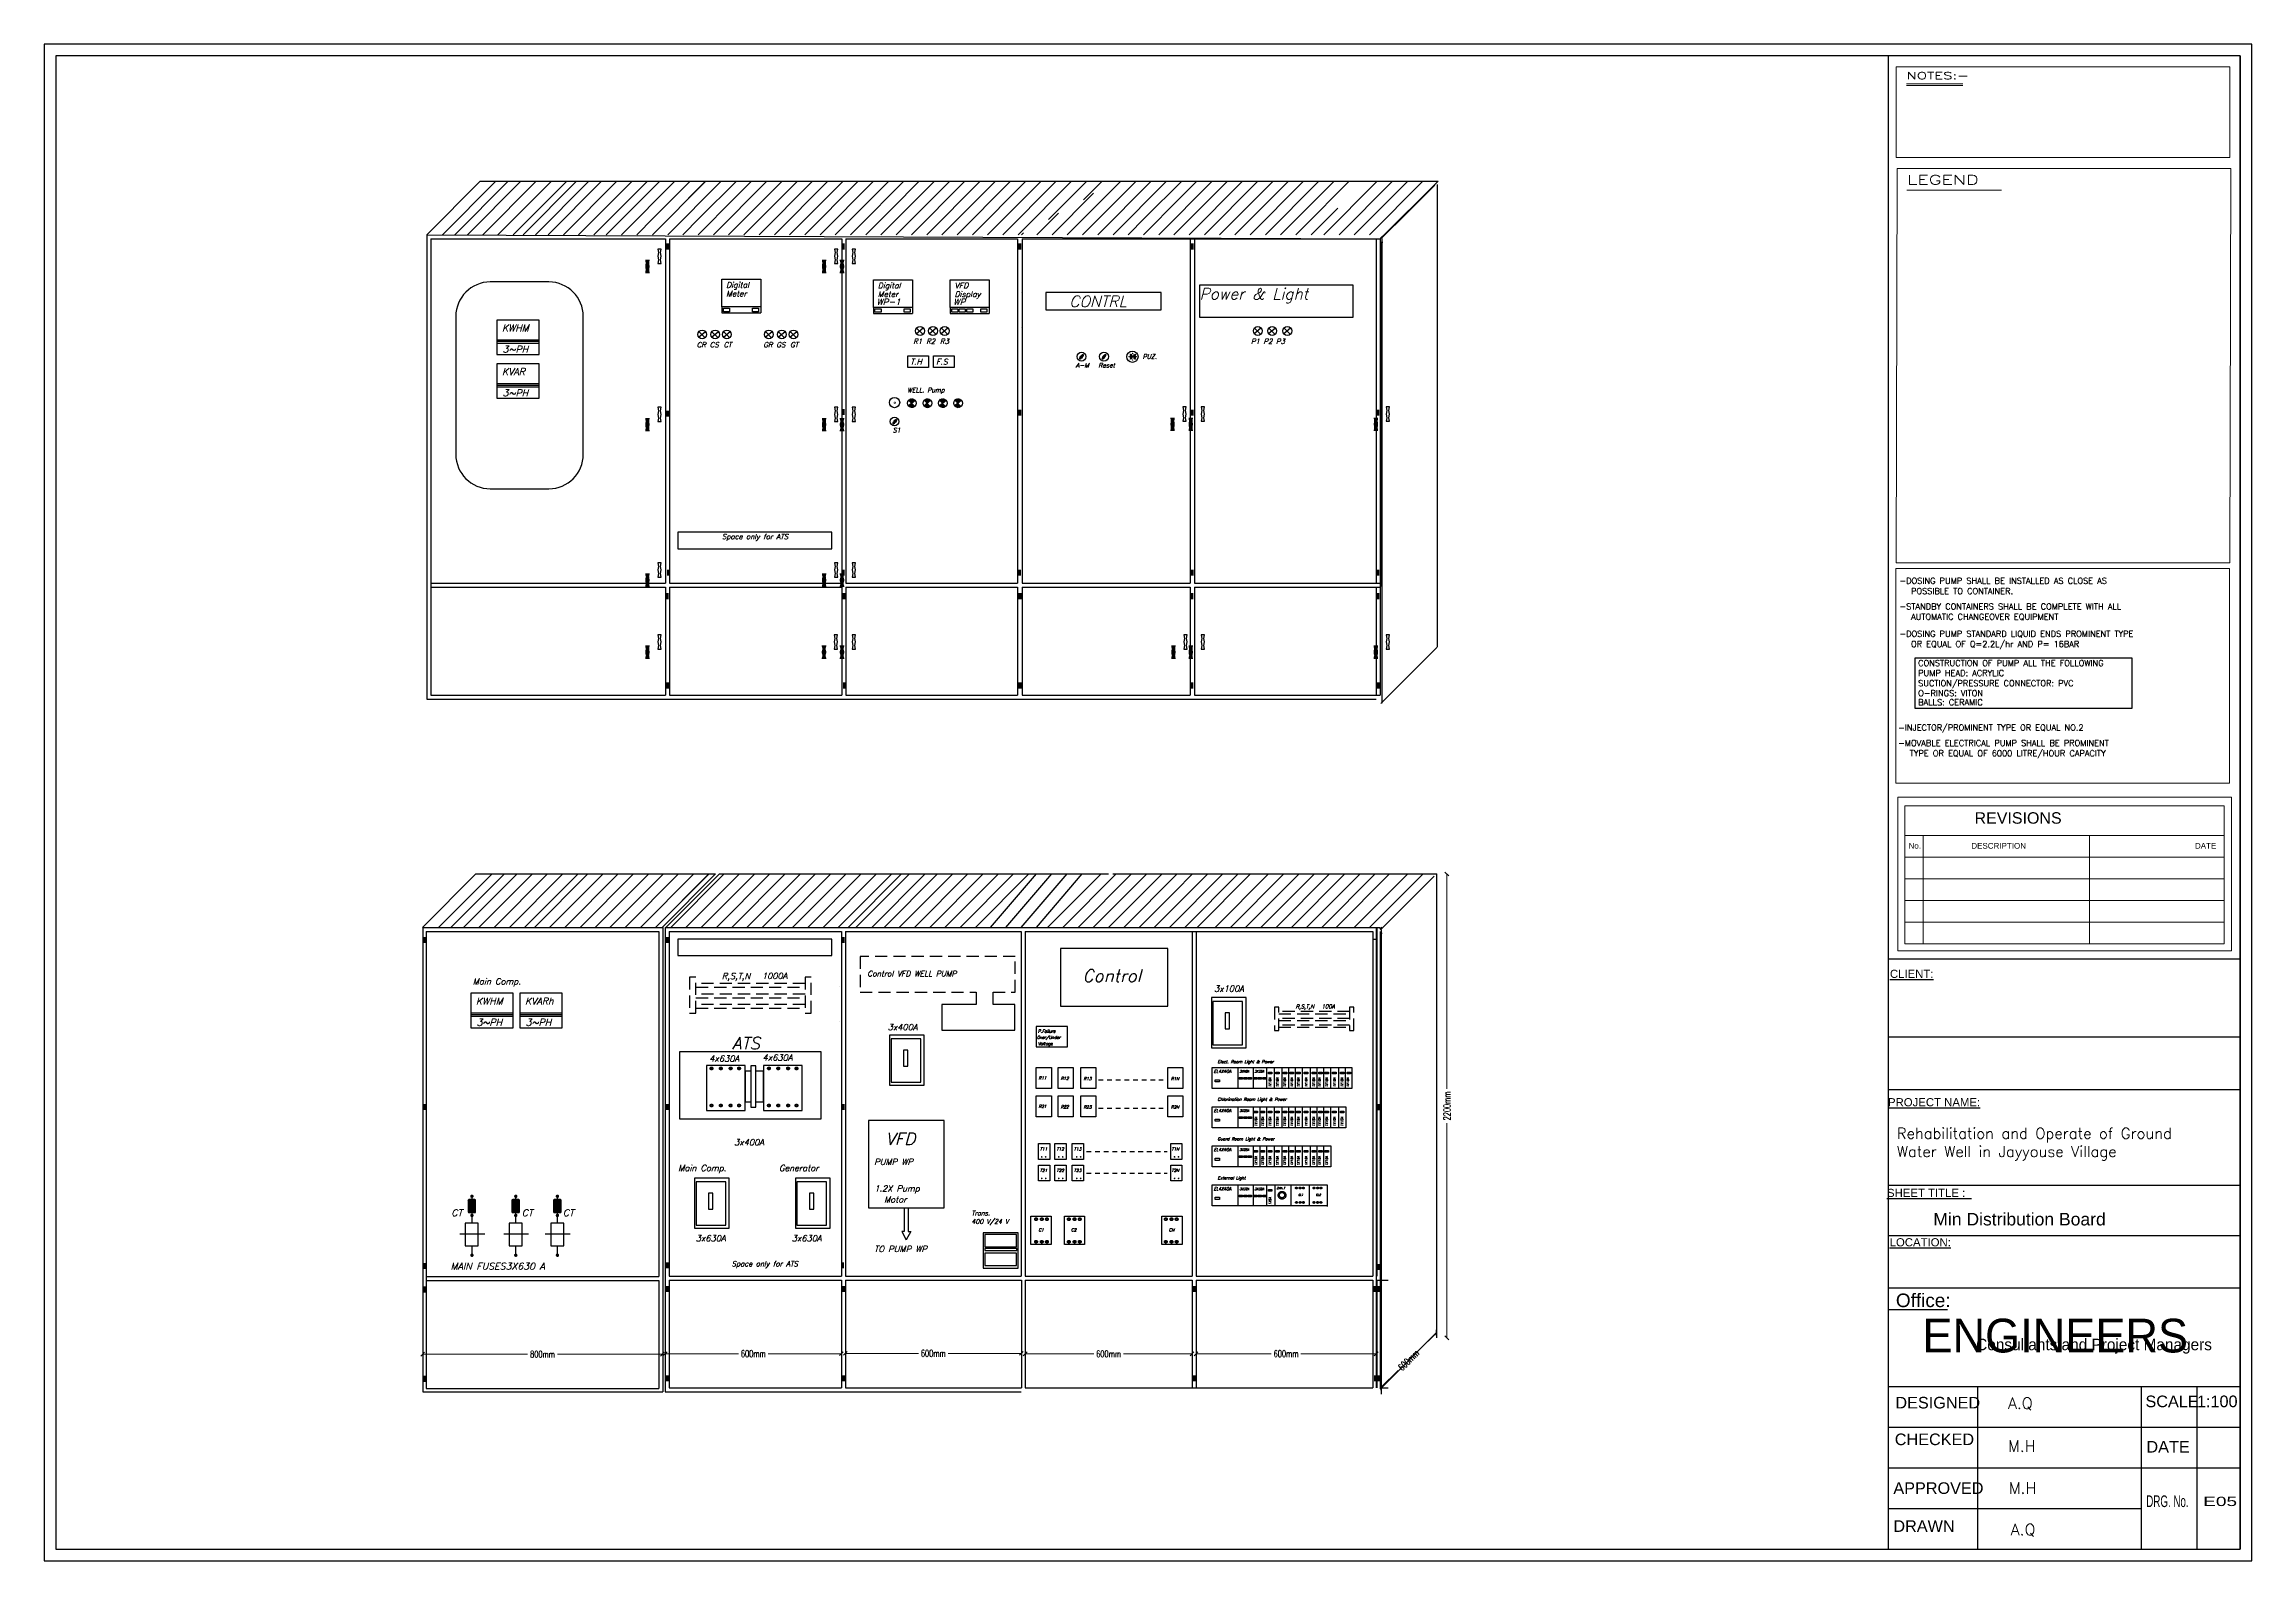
# Model space of a CAD drawing. Header units: inches. Extents: x 191440 to 383551, y 141449 to 284946.
# Drawn here: x 191768.5 to 191826, y 141449 to 141488.5 of the extents above; entities that cross this region are included whole.
import ezdxf
from ezdxf.enums import TextEntityAlignment as Align

# ---------------------------------------------------------------- set-up
doc = ezdxf.new("R2010")
doc.units = ezdxf.units.IN
doc.header["$MEASUREMENT"] = 0
doc.header["$PDMODE"] = 3
doc.header["$PDSIZE"] = 0.1
doc.linetypes.add('HIDDEN', pattern=[9.525, 6.35, -3.175])
doc.linetypes.add('HIDDEN2', pattern=[0.1875, 0.125, -0.0625])
for name, color, linetype in [('BODY', 7, 'Continuous'), ('dim-f', 8, 'Continuous'), ('ELEC', 7, 'Continuous'), ('HEAD', 5, 'Continuous'), ('I - Outline', 60, 'Continuous'), ('MCCWITHPLC', 7, 'Continuous'), ('PG1', 7, 'Continuous'), ('TEXT', 7, 'Continuous'), ('VP', 7, 'Continuous')]:
    doc.layers.add(name, color=color, linetype=linetype)
doc.styles.add('5MM', font='simplex.shx', dxfattribs={"height": 1.25})
doc.styles.add('dim', font='romans.shx', dxfattribs={"width": 0.7})
doc.styles.add('ITALICT', font='italict')
doc.styles.add('ROMAND10', font='ROMAND.shx', dxfattribs={"height": 0.2})
doc.styles.add('ROMANS', font='romans', dxfattribs={"height": 1})
doc.styles.add('ROMANT', font='ROMAND.SHX')
doc.styles.get("Standard").update_dxf_attribs({"font": 'txt.shx', "height": 0.2})
doc.styles.add('STYLE7', font='swissi.ttf')
doc.dimstyles.new('Copy of Dim 100 am1 ext', dxfattribs={"dimscale": 0, "dimtxt": 0.18, "dimasz": 0.1, "dimexe": 0.05, "dimexo": 0.12, "dimgap": 0.05, "dimtad": 0, "dimzin": 0, "dimdsep": 46, "dimtxsty": 'dim', "dimblk": 'OBLIQUE', "dimcen": 0.09, "dimse1": 1, "dimse2": 1, "dimclrd": 8, "dimclre": 8, "dimclrt": 6, "dimazin": 0, "dimtfac": 1, "dimtix": 1, "dimtmove": 1, "dimatfit": 0, "dimfxl": 0.18, "dimtolj": 1, "dimtzin": 0, "dimlwd": 5, "dimlwe": 5, "dimarcsym": 0})
pattern_1 = [(45, (191828.6504334, 141469.282982), (-0.0051971569, 0.0051971569), [])]
pattern_2 = [(45, (191827.508016, 141469.282982), (-0.0051971569, 0.0051971569), [])]
pattern_3 = [(45, (191829.734968, 141469.282982), (-0.0051971569, 0.0051971569), [])]

# ---------------------------------------------------------------- blocks, each defined once
blk = doc.blocks.new('FS')
at = {"const_width": 0.2}
blk.add_lwpolyline([(0, 0.1), (0.5, 0.1)], dxfattribs=at)
blk = doc.blocks.new('*X264')
at = {"color": 0}
for p, q in [((16.5, 20.46875), (16.65625, 20.46875)), ((16.5, 20.4375), (16.8125, 20.4375)), ((16.5, 20.40625), (16.96875, 20.40625)), ((16.5, 20.375), (18.5, 20.375)), ((16.5, 20.34375), (18.5, 20.34375)), ((16.5, 20.3125), (18.5, 20.3125)), ((16.5, 20.28125), (18.5, 20.28125)), ((16.5, 20.25), (18.5, 20.25)), ((16.5, 20.21875), (18.5, 20.21875)), ((16.5, 20.1875), (18.5, 20.1875)), ((16.5, 20.15625), (18.5, 20.15625)), ((16.5, 20.125), (18.5, 20.125)), ((16.5, 20.09375), (16.96875, 20.09375)), ((16.5, 20.0625), (16.8125, 20.0625)), ((16.5, 20.03125), (16.65625, 20.03125)), ((16.625, 20.025), (16.625, 20.475)), ((16.75, 20.05), (16.75, 20.45)), ((16.875, 20.075), (16.875, 20.425)), ((17, 20.1), (17, 20.4)), ((17.03125, 20.40625), (17.96875, 20.40625)), ((17.03125, 20.09375), (17.96875, 20.09375)), ((17.125, 20.075), (17.125, 20.425)), ((17.1875, 20.4375), (17.8125, 20.4375)), ((17.1875, 20.0625), (17.8125, 20.0625)), ((17.25, 20.05), (17.25, 20.45)), ((17.34375, 20.46875), (17.65625, 20.46875)), ((17.34375, 20.03125), (17.65625, 20.03125)), ((17.375, 20.025), (17.375, 20.475)), ((17.5, 20), (17.5, 20.5)), ((17.625, 20.025), (17.625, 20.475)), ((17.75, 20.05), (17.75, 20.45)), ((17.875, 20.075), (17.875, 20.425)), ((18, 20.1), (18, 20.4)), ((18.03125, 20.40625), (18.5, 20.40625)), ((18.03125, 20.09375), (18.5, 20.09375)), ((18.125, 20.075), (18.125, 20.425)), ((18.1875, 20.4375), (18.5, 20.4375)), ((18.1875, 20.0625), (18.5, 20.0625)), ((18.25, 20.05), (18.25, 20.45)), ((18.34375, 20.46875), (18.5, 20.46875)), ((18.34375, 20.03125), (18.5, 20.03125)), ((18.375, 20.025), (18.375, 20.475))]:
    blk.add_line(p, q, dxfattribs=at)
blk = doc.blocks.new('H')
for p, q in [((0.5, 2), (0, 2)), ((0, 2), (0.1, 1.5)), ((0.1, 1.5), (0, 1)), ((0, 1), (0.1, 0.5)), ((0.1, 0.5), (0, 0)), ((0, 0), (0.5, 0)), ((0.4, 1.5), (0.5, 2)), ((0.5, 1), (0.4, 1.5)), ((0.4, 0.5), (0.5, 1)), ((0.5, 0), (0.4, 0.5))]:
    blk.add_line(p, q)
at = {"rotation": 90}
blk.add_blockref('*X264', (20.5, -16.5), dxfattribs=at)
blk = doc.blocks.new('_OBLIQUE')
at = {"color": 0, "linetype": 'ByBlock'}
blk.add_line((-0.5, -0.5), (0.5, 0.5), dxfattribs=at)
blk = doc.blocks.new('*D270')
at = {"layer": 'Defpoints', "color": 0, "transparency": 16777216}
for p in [(191778.367, 141454.956), (191784.611, 141454.956), (191784.611, 141454.395)]:
    blk.add_point(p, dxfattribs=at)
at = {"layer": 'VP', "color": 8, "lineweight": 5, "transparency": 16777216}
for p, q in [((191778.367, 141454.395), (191781.1, 141454.395)), ((191784.611, 141454.395), (191781.878, 141454.395))]:
    blk.add_line(p, q, dxfattribs=at)
at = {"layer": 'VP', "color": 8, "lineweight": 5, "transparency": 16777216, "xscale": 0.1, "yscale": 0.1, "zscale": 0.1, "rotation": 180}
blk.add_blockref('_OBLIQUE', (191778.367, 141454.395), dxfattribs=at)
at = {"layer": 'VP', "color": 8, "lineweight": 5, "transparency": 16777216, "xscale": 0.1, "yscale": 0.1, "zscale": 0.1}
blk.add_blockref('_OBLIQUE', (191784.611, 141454.395), dxfattribs=at)
at = {"layer": 'VP', "color": 6, "transparency": 16777216, "insert": (191781.489, 141454.395), "char_height": 0.18, "attachment_point": 5, "style": 'dim'}
blk.add_mtext('\\A1;800mm', dxfattribs=at)
blk = doc.blocks.new('*D271')
at = {"layer": 'Defpoints', "color": 0, "transparency": 16777216}
for p in [(191784.685, 141454.393), (191789.273, 141454.406), (191789.273, 141454.393)]:
    blk.add_point(p, dxfattribs=at)
at = {"layer": 'VP', "color": 8, "lineweight": 5, "transparency": 16777216}
for p, q in [((191784.685, 141454.406), (191786.593, 141454.406)), ((191789.273, 141454.406), (191787.365, 141454.406))]:
    blk.add_line(p, q, dxfattribs=at)
at = {"layer": 'VP', "color": 8, "lineweight": 5, "transparency": 16777216, "xscale": 0.1, "yscale": 0.1, "zscale": 0.1, "rotation": 180}
blk.add_blockref('_OBLIQUE', (191784.685, 141454.406), dxfattribs=at)
at = {"layer": 'VP', "color": 8, "lineweight": 5, "transparency": 16777216, "xscale": 0.1, "yscale": 0.1, "zscale": 0.1}
blk.add_blockref('_OBLIQUE', (191789.273, 141454.406), dxfattribs=at)
at = {"layer": 'VP', "color": 6, "transparency": 16777216, "insert": (191786.979, 141454.406), "char_height": 0.18, "attachment_point": 5, "style": 'dim'}
blk.add_mtext('\\A1;600mm', dxfattribs=at)
blk = doc.blocks.new('*D272')
at = {"layer": 'Defpoints', "color": 0, "transparency": 16777216}
for p in [(191789.375, 141454.408), (191793.959, 141454.416), (191793.959, 141454.408)]:
    blk.add_point(p, dxfattribs=at)
at = {"layer": 'VP', "color": 8, "lineweight": 5, "transparency": 16777216}
for p, q in [((191789.375, 141454.416), (191791.281, 141454.416)), ((191793.959, 141454.416), (191792.053, 141454.416))]:
    blk.add_line(p, q, dxfattribs=at)
at = {"layer": 'VP', "color": 8, "lineweight": 5, "transparency": 16777216, "xscale": 0.1, "yscale": 0.1, "zscale": 0.1, "rotation": 180}
blk.add_blockref('_OBLIQUE', (191789.375, 141454.416), dxfattribs=at)
at = {"layer": 'VP', "color": 8, "lineweight": 5, "transparency": 16777216, "xscale": 0.1, "yscale": 0.1, "zscale": 0.1}
blk.add_blockref('_OBLIQUE', (191793.959, 141454.416), dxfattribs=at)
at = {"layer": 'VP', "color": 6, "transparency": 16777216, "insert": (191791.667, 141454.416), "char_height": 0.18, "attachment_point": 5, "style": 'dim'}
blk.add_mtext('\\A1;600mm', dxfattribs=at)
blk = doc.blocks.new('*D273')
at = {"layer": 'Defpoints', "color": 0, "transparency": 16777216}
for p in [(191794.059, 141454.406), (191798.406, 141454.406), (191798.406, 141454.403)]:
    blk.add_point(p, dxfattribs=at)
at = {"layer": 'VP', "color": 8, "lineweight": 5, "transparency": 16777216}
for p, q in [((191794.059, 141454.403), (191795.847, 141454.403)), ((191798.406, 141454.403), (191796.619, 141454.403))]:
    blk.add_line(p, q, dxfattribs=at)
at = {"layer": 'VP', "color": 8, "lineweight": 5, "transparency": 16777216, "xscale": 0.1, "yscale": 0.1, "zscale": 0.1, "rotation": 180}
blk.add_blockref('_OBLIQUE', (191794.059, 141454.403), dxfattribs=at)
at = {"layer": 'VP', "color": 8, "lineweight": 5, "transparency": 16777216, "xscale": 0.1, "yscale": 0.1, "zscale": 0.1}
blk.add_blockref('_OBLIQUE', (191798.406, 141454.403), dxfattribs=at)
at = {"layer": 'VP', "color": 6, "transparency": 16777216, "insert": (191796.233, 141454.403), "char_height": 0.18, "attachment_point": 5, "style": 'dim'}
blk.add_mtext('\\A1;600mm', dxfattribs=at)
blk = doc.blocks.new('*D274')
at = {"layer": 'Defpoints', "color": 0, "transparency": 16777216}
for p in [(191798.508, 141454.406), (191803.202, 141454.406), (191803.202, 141454.405)]:
    blk.add_point(p, dxfattribs=at)
at = {"layer": 'VP', "color": 8, "lineweight": 5, "transparency": 16777216}
for p, q in [((191798.508, 141454.405), (191800.469, 141454.405)), ((191803.202, 141454.405), (191801.241, 141454.405))]:
    blk.add_line(p, q, dxfattribs=at)
at = {"layer": 'VP', "color": 8, "lineweight": 5, "transparency": 16777216, "xscale": 0.1, "yscale": 0.1, "zscale": 0.1, "rotation": 180}
blk.add_blockref('_OBLIQUE', (191798.508, 141454.405), dxfattribs=at)
at = {"layer": 'VP', "color": 8, "lineweight": 5, "transparency": 16777216, "xscale": 0.1, "yscale": 0.1, "zscale": 0.1}
blk.add_blockref('_OBLIQUE', (191803.202, 141454.405), dxfattribs=at)
at = {"layer": 'VP', "color": 6, "transparency": 16777216, "insert": (191800.855, 141454.405), "char_height": 0.18, "attachment_point": 5, "style": 'dim'}
blk.add_mtext('\\A1;600mm', dxfattribs=at)
blk = doc.blocks.new('*D275')
at = {"layer": 'Defpoints', "color": 0, "transparency": 16777216}
for p in [(191804.771, 141454.954), (191804.778, 141454.947), (191803.33, 141453.517)]:
    blk.add_point(p, dxfattribs=at)
at = {"layer": 'VP', "color": 8, "lineweight": 5, "transparency": 16777216}
for p, q in [((191804.771, 141454.954), (191804.321, 141454.51)), ((191803.323, 141453.524), (191803.772, 141453.968))]:
    blk.add_line(p, q, dxfattribs=at)
at = {"layer": 'VP', "color": 8, "lineweight": 5, "transparency": 16777216, "xscale": 0.1, "yscale": 0.1, "zscale": 0.1}
for p, rotation in [((191804.771, 141454.954), 44.66125527271988), ((191803.323, 141453.524), 224.6612552727199)]:
    blk.add_blockref('_OBLIQUE', p, dxfattribs=dict(at, rotation=rotation))
at = {"layer": 'VP', "color": 6, "transparency": 16777216, "insert": (191804.047, 141454.239), "char_height": 0.18, "attachment_point": 5, "rotation": 44.66126, "style": 'dim'}
blk.add_mtext('\\A1;600mm', dxfattribs=at)
blk = doc.blocks.new('*D276')
at = {"layer": 'Defpoints', "color": 0, "transparency": 16777216}
for p in [(191804.774, 141466.9), (191804.778, 141454.82), (191805.044, 141454.82)]:
    blk.add_point(p, dxfattribs=at)
at = {"layer": 'VP', "color": 8, "lineweight": 5, "transparency": 16777216}
for p, q in [((191805.044, 141466.9), (191805.044, 141461.309)), ((191805.044, 141454.82), (191805.044, 141460.411))]:
    blk.add_line(p, q, dxfattribs=at)
at = {"layer": 'VP', "color": 8, "lineweight": 5, "transparency": 16777216, "xscale": 0.1, "yscale": 0.1, "zscale": 0.1}
for p, rotation in [((191805.044, 141466.9), 90), ((191805.044, 141454.82), 270)]:
    blk.add_blockref('_OBLIQUE', p, dxfattribs=dict(at, rotation=rotation))
at = {"layer": 'VP', "color": 6, "transparency": 16777216, "insert": (191805.044, 141460.86), "char_height": 0.18, "attachment_point": 5, "rotation": 90, "style": 'dim'}
blk.add_mtext('\\A1;2200mm', dxfattribs=at)
blk = doc.blocks.new('engineers')
at = {"layer": 'dim-f', "char_height": 1.25, "attachment_point": 1, "style": '5MM'}
for s, width, insert in [('\\pt0.5;{\\fGill Sans MT|b0|i0|c0|p34;\\H1.08x;\\C30;\\c2254834;ENGINEERS\\P\\ptz;   \\P\\H0.92593x;  }', 116.5, (16.033, 18.44)), ('{\\fGill Sans MT|b0|i0|c0|p34;\\H1.08x;\\C152;\\c12285479; \\H0.34074x;Consultants and Project Managers}', 11.50217, (17.683, 17.64))]:
    blk.add_mtext_dynamic_manual_height_columns(s, width=width, gutter_width=6.25, heights=[0], dxfattribs=dict(at, insert=insert))

msp = doc.modelspace()

# ---------------------------------------------------------------- hatches: boundary and pattern name
at = {"ltscale": 0.05}
h = msp.add_hatch(dxfattribs=at)
h.set_pattern_fill('ANSI31', color=1, scale=0.058799, style=0)
h.set_pattern_definition(pattern_2)
h.paths.add_polyline_path([(191779.68669, 141458.36399), (191779.68669, 141458.2754), (191779.74549, 141458.2754), (191779.74549, 141458.40515, 0.41421356), (191779.72785, 141458.42278), (191779.5691, 141458.42278, 0.41421356), (191779.55146, 141458.40515), (191779.55146, 141458.2754), (191779.61025, 141458.2754), (191779.61025, 141458.36399)])
h = msp.add_hatch(dxfattribs=at)
h.set_pattern_fill('ANSI31', color=1, scale=0.058799, style=0)
h.set_pattern_definition(pattern_2)
h.paths.add_polyline_path([(191779.68669, 141458.178), (191779.74549, 141458.178), (191779.74549, 141458.2754), (191779.68669, 141458.2754)])
h.paths.add_polyline_path([(191779.72785, 141458.08175, 0.41421356), (191779.74549, 141458.09939), (191779.74549, 141458.178), (191779.68669, 141458.178), (191779.68669, 141458.14055), (191779.61025, 141458.14055), (191779.61025, 141458.178), (191779.55146, 141458.178), (191779.55146, 141458.09939, 0.41421356), (191779.5691, 141458.08175)])
h.paths.add_polyline_path([(191779.61025, 141458.2754), (191779.55146, 141458.2754), (191779.55146, 141458.178), (191779.61025, 141458.178)])
h = msp.add_hatch(dxfattribs=at)
h.set_pattern_fill('ANSI31', color=1, scale=0.058799, style=0)
h.set_pattern_definition(pattern_1)
h.paths.add_polyline_path([(191780.82911, 141458.36399), (191780.82911, 141458.2754), (191780.88791, 141458.2754), (191780.88791, 141458.40515, 0.41421356), (191780.87027, 141458.42278), (191780.71151, 141458.42278, 0.41421356), (191780.69387, 141458.40515), (191780.69387, 141458.2754), (191780.75267, 141458.2754), (191780.75267, 141458.36399)])
h = msp.add_hatch(dxfattribs=at)
h.set_pattern_fill('ANSI31', color=1, scale=0.058799, style=0)
h.set_pattern_definition(pattern_1)
h.paths.add_polyline_path([(191780.82911, 141458.178), (191780.88791, 141458.178), (191780.88791, 141458.2754), (191780.82911, 141458.2754)])
h.paths.add_polyline_path([(191780.87027, 141458.08175, 0.41421356), (191780.88791, 141458.09939), (191780.88791, 141458.178), (191780.82911, 141458.178), (191780.82911, 141458.14055), (191780.75267, 141458.14055), (191780.75267, 141458.178), (191780.69387, 141458.178), (191780.69387, 141458.09939, 0.41421356), (191780.71151, 141458.08175)])
h.paths.add_polyline_path([(191780.75267, 141458.2754), (191780.69387, 141458.2754), (191780.69387, 141458.178), (191780.75267, 141458.178)])
h = msp.add_hatch(dxfattribs=at)
h.set_pattern_fill('ANSI31', color=1, scale=0.058799, style=0)
h.set_pattern_definition(pattern_3)
h.paths.add_polyline_path([(191781.91365, 141458.36399), (191781.91365, 141458.2754), (191781.97244, 141458.2754), (191781.97244, 141458.40515, 0.41421356), (191781.9548, 141458.42278), (191781.79605, 141458.42278, 0.41421356), (191781.77841, 141458.40515), (191781.77841, 141458.2754), (191781.83721, 141458.2754), (191781.83721, 141458.36399)])
h = msp.add_hatch(dxfattribs=at)
h.set_pattern_fill('ANSI31', color=1, scale=0.058799, style=0)
h.set_pattern_definition(pattern_3)
h.paths.add_polyline_path([(191781.91365, 141458.178), (191781.97244, 141458.178), (191781.97244, 141458.2754), (191781.91365, 141458.2754)])
h.paths.add_polyline_path([(191781.9548, 141458.08175, 0.41421356), (191781.97244, 141458.09939), (191781.97244, 141458.178), (191781.91365, 141458.178), (191781.91365, 141458.14055), (191781.83721, 141458.14055), (191781.83721, 141458.178), (191781.77841, 141458.178), (191781.77841, 141458.09939, 0.41421356), (191781.79605, 141458.08175)])
h.paths.add_polyline_path([(191781.83721, 141458.2754), (191781.77841, 141458.2754), (191781.77841, 141458.178), (191781.83721, 141458.178)])
at = {"layer": 'PG1', "linetype": 'Continuous'}
h = msp.add_hatch(dxfattribs=at)
h.set_pattern_fill('ANSI31', scale=0.023846, angle=-36.8313858, style=0)
h.set_pattern_definition([(8.1686142, (191902.5731666, 141583.482854), (-0.00042353361, 0.002950567877), [])])
edge = h.paths.add_edge_path()
edge.add_ellipse((191795.5252, 141480.37192), major_axis=(-0.04161, -0.05556), ratio=0.31582286, start_angle=0, end_angle=360)
h = msp.add_hatch(dxfattribs=at)
h.set_pattern_fill('ANSI31', scale=0.023846, angle=-36.8313858, style=0)
h.set_pattern_definition([(8.1686142, (191903.1593804, 141583.482854), (-0.00042353361, 0.002950567877), [])])
edge = h.paths.add_edge_path()
edge.add_ellipse((191796.11141, 141480.37192), major_axis=(-0.04161, -0.05556), ratio=0.31582286, start_angle=0, end_angle=360)
h = msp.add_hatch(dxfattribs=at)
h.set_pattern_fill('ANSI31', scale=0.023846, angle=-36.8313858, style=0)
h.set_pattern_definition([(8.1686142, (191897.712875, 141581.7933196), (-0.00042353361, 0.002950567877), [])])
edge = h.paths.add_edge_path()
edge.add_ellipse((191790.6649, 141478.68238), major_axis=(-0.04161, -0.05556), ratio=0.31582286, start_angle=0, end_angle=360)

# ---------------------------------------------------------------- linework, layer by layer
at = {"color": 7, "linetype": 'Continuous'}
for p, q in [((191779.86663, 141484.9427), (191796.43279, 141484.9427)), ((191796.3969, 141484.9427), (191804.81684, 141484.9427)), ((191804.79279, 141484.85507), (191804.79279, 141472.81635)), ((191778.47614, 141483.55013), (191803.30484, 141483.44644)), ((191778.47614, 141483.55013), (191778.47614, 141471.45318)), ((191778.57983, 141483.44644), (191784.69333, 141483.44644)), ((191778.57983, 141483.44644), (191778.57983, 141471.55687)), ((191781.12971, 141483.44644), (191784.69333, 141483.44644)), ((191784.69333, 141483.44644), (191784.69333, 141474.47162)), ((191784.79702, 141483.44644), (191784.79702, 141474.47162)), ((191784.79702, 141483.44644), (191789.28241, 141483.44644)), ((191789.28241, 141483.44644), (191789.28241, 141474.47162)), ((191789.3861, 141483.44644), (191789.3861, 141474.47162)), ((191789.3861, 141483.44644), (191792.01314, 141483.44644)), ((191789.3861, 141483.44644), (191793.85846, 141483.44644)), ((191793.85846, 141483.44644), (191793.85846, 141474.47162)), ((191793.98152, 141483.44644), (191793.98152, 141474.47162)), ((191793.98152, 141483.44644), (191798.45388, 141483.44644)), ((191798.35507, 141483.44644), (191798.35507, 141474.47162)), ((191798.47147, 141483.44644), (191798.47147, 141474.47162)), ((191798.47147, 141483.44644), (191803.30484, 141483.44644)), ((191803.20211, 141483.44644), (191803.20211, 141474.47162)), ((191803.30484, 141483.44644), (191803.30484, 141474.47162)), ((191803.33219, 141483.3588), (191803.33219, 141474.38399)), ((191803.33219, 141483.3588), (191803.37731, 141483.3588)), ((191803.34519, 141483.4477), (191803.34519, 141471.35075)), ((191786.16122, 141482.05902), (191786.16122, 141482.38799)), ((191786.16122, 141482.38799), (191787.17745, 141482.38799)), ((191787.17745, 141482.38799), (191787.17745, 141481.51073)), ((191790.10958, 141482.04411), (191790.10958, 141482.37307)), ((191790.10958, 141482.37307), (191791.12581, 141482.37307)), ((191791.12581, 141482.37307), (191791.12581, 141481.49582)), ((191792.10958, 141482.04411), (191792.10958, 141482.37307)), ((191792.10958, 141482.37307), (191793.12581, 141482.37307)), ((191793.12581, 141482.37307), (191793.12581, 141481.49582)), ((191786.16122, 141481.66831), (191786.16122, 141482.05902)), ((191786.16122, 141481.66831), (191786.16122, 141481.51073)), ((191787.17745, 141481.66831), (191786.16122, 141481.66831)), ((191790.10958, 141481.6534), (191790.10958, 141482.04411)), ((191790.10958, 141481.6534), (191790.10958, 141481.49582)), ((191791.12581, 141481.6534), (191790.10958, 141481.6534)), ((191792.10958, 141481.6534), (191792.10958, 141482.04411)), ((191792.10958, 141481.6534), (191792.10958, 141481.49582)), ((191793.12581, 141481.6534), (191792.10958, 141481.6534)), ((191793.96314, 141482.03471), (191793.96376, 141482.03505)), ((191803.31381, 141481.94707), (191803.31443, 141481.94742)), ((191786.16122, 141481.51073), (191787.17745, 141481.51073)), ((191790.10958, 141481.49582), (191791.12581, 141481.49582)), ((191792.10958, 141481.49582), (191793.12581, 141481.49582)), ((191793.96314, 141481.12574), (191793.96376, 141481.12608)), ((191803.31381, 141481.0381), (191803.31443, 141481.03845)), ((191791.00168, 141480.28789), (191791.00168, 141480.39831)), ((191791.00168, 141480.39831), (191791.54098, 141480.39831)), ((191791.00168, 141480.08794), (191791.00168, 141480.28789)), ((191791.54098, 141480.08794), (191791.00168, 141480.08794)), ((191791.54098, 141480.39831), (191791.54098, 141480.08794)), ((191791.675, 141480.28789), (191791.675, 141480.39831)), ((191791.675, 141480.39831), (191792.21429, 141480.39831)), ((191791.675, 141480.08794), (191791.675, 141480.28789)), ((191792.21429, 141480.08794), (191791.675, 141480.08794)), ((191792.21429, 141480.39831), (191792.21429, 141480.08794)), ((191778.57983, 141474.47162), (191784.69333, 141474.47162)), ((191778.57983, 141474.36793), (191784.69333, 141474.36793)), ((191781.12971, 141474.47162), (191784.69333, 141474.47162)), ((191781.12971, 141474.36793), (191784.69333, 141474.36793)), ((191784.69333, 141474.36793), (191784.69333, 141471.55687)), ((191784.79702, 141474.47162), (191785.37113, 141474.47162)), ((191784.79702, 141474.47162), (191789.28241, 141474.47162)), ((191784.79702, 141474.36793), (191785.37113, 141474.36793)), ((191784.79702, 141474.36793), (191784.79702, 141471.55687)), ((191784.79702, 141474.36793), (191789.28241, 141474.36793)), ((191789.28241, 141474.36793), (191789.28241, 141471.55687)), ((191789.3861, 141474.47162), (191792.01314, 141474.47162)), ((191789.3861, 141474.47162), (191793.85846, 141474.47162)), ((191789.3861, 141474.36793), (191792.01314, 141474.36793)), ((191789.3861, 141474.36793), (191793.85846, 141474.36793)), ((191789.3861, 141474.36793), (191789.3861, 141471.55687)), ((191793.85846, 141474.36793), (191793.85846, 141471.55687)), ((191793.98152, 141474.47162), (191798.35507, 141474.47162)), ((191793.98152, 141474.36793), (191798.35507, 141474.36793)), ((191793.98152, 141474.36793), (191793.98152, 141471.55687)), ((191798.35507, 141474.36793), (191798.35507, 141471.55687)), ((191798.47147, 141474.47162), (191803.30484, 141474.47162)), ((191798.47147, 141474.36793), (191803.30632, 141474.36793)), ((191798.47147, 141474.36793), (191798.47147, 141471.55687)), ((191803.20211, 141474.36793), (191803.20211, 141471.55687)), ((191803.30484, 141474.47162), (191803.30632, 141471.55687)), ((191778.47614, 141471.45318), (191803.20211, 141471.45318)), ((191778.57983, 141471.55687), (191784.69333, 141471.55687)), ((191784.79702, 141471.55687), (191789.28241, 141471.55687)), ((191786.82729, 141471.45318), (191793.96376, 141471.45318)), ((191786.90241, 141471.45318), (191803.20211, 141471.45318)), ((191789.3861, 141471.55687), (191792.01314, 141471.55687)), ((191789.3861, 141471.55687), (191793.85846, 141471.55687)), ((191791.48522, 141471.45318), (191803.20211, 141471.45318)), ((191793.98152, 141471.55687), (191798.35507, 141471.55687)), ((191798.47147, 141471.55687), (191803.30632, 141471.55687)), ((191804.77529, 141466.90082), (191804.77529, 141454.81885)), ((191803.31469, 141465.3613), (191803.31469, 141456.38649)), ((191803.31469, 141465.3613), (191803.35981, 141465.3613)), ((191803.32769, 141465.4502), (191803.32769, 141453.35325)), ((191803.29631, 141463.94957), (191803.29693, 141463.94992)), ((191803.29818, 141463.9478), (191803.29881, 141463.94815)), ((191803.29631, 141463.0406), (191803.29693, 141463.04095)), ((191803.29818, 141463.03883), (191803.29881, 141463.03918))]:
    msp.add_line(p, q, dxfattribs=at)
at = {"linetype": 'Continuous'}
for p, q in [((191779.75623, 141466.90082), (191785.99619, 141466.90082)), ((191786.09458, 141466.90082), (191787.26897, 141466.90082)), ((191787.26897, 141466.90082), (191796.22771, 141466.90082)), ((191796.34401, 141466.90082), (191804.78131, 141466.90082)), ((191778.37513, 141465.50825), (191784.62445, 141465.50825)), ((191778.37513, 141465.50825), (191778.37513, 141453.41243)), ((191778.4613, 141465.40456), (191778.4613, 141453.50027)), ((191778.46175, 141465.40456), (191784.51915, 141465.40456)), ((191784.51915, 141465.40456), (191784.51915, 141456.41503)), ((191784.62445, 141465.50825), (191784.62445, 141453.41243)), ((191784.68363, 141465.50825), (191784.68363, 141453.41129)), ((191784.68363, 141465.50825), (191793.95406, 141465.50825)), ((191784.78732, 141465.40456), (191784.78732, 141456.42974)), ((191784.78732, 141465.40456), (191789.27271, 141465.40456)), ((191789.27271, 141465.40456), (191789.27271, 141456.42974)), ((191789.3764, 141465.40456), (191789.3764, 141456.42974)), ((191789.3764, 141465.40456), (191792.00344, 141465.40456)), ((191789.3764, 141465.40456), (191793.95406, 141465.40456)), ((191793.95406, 141465.50825), (191803.21859, 141465.50825)), ((191793.95406, 141465.40456), (191793.95406, 141456.42974)), ((191794.05775, 141465.40456), (191794.05775, 141456.42974)), ((191794.05775, 141465.40456), (191803.1149, 141465.40456)), ((191798.40538, 141465.40456), (191798.40538, 141456.42974)), ((191798.50907, 141465.40456), (191798.50907, 141456.42974)), ((191803.1149, 141465.40456), (191803.1149, 141456.42974)), ((191803.19822, 141465.50825), (191803.19822, 141453.51498)), ((191803.19822, 141465.50825), (191803.30351, 141465.50825)), ((191803.21859, 141465.50825), (191803.21859, 141456.42974)), ((191803.30351, 141465.40456), (191803.30351, 141456.41503)), ((191803.30351, 141465.38984), (191803.30351, 141453.51498)), ((191784.62382, 141463.97811), (191784.62445, 141463.97846)), ((191789.21149, 141463.97811), (191789.21211, 141463.97846)), ((191793.95344, 141463.99282), (191793.95406, 141463.99317)), ((191784.62382, 141463.06914), (191784.62445, 141463.06948)), ((191789.21149, 141463.06914), (191789.21211, 141463.06948)), ((191793.95344, 141463.08385), (191793.95406, 141463.0842)), ((191803.30289, 141463.08385), (191803.30351, 141463.0842)), ((191778.4613, 141456.41503), (191784.51915, 141456.41503)), ((191778.56544, 141456.41503), (191781.19248, 141456.41503)), ((191784.78732, 141456.42974), (191785.36143, 141456.42974)), ((191784.78732, 141456.42974), (191789.27271, 141456.42974)), ((191784.78732, 141456.32605), (191785.36143, 141456.32605)), ((191784.78732, 141456.32605), (191784.78732, 141453.51498)), ((191784.78732, 141456.32605), (191789.27271, 141456.32605)), ((191789.27271, 141456.32605), (191789.27271, 141453.51498)), ((191789.3764, 141456.42974), (191792.00344, 141456.42974)), ((191789.3764, 141456.42974), (191793.95406, 141456.42974)), ((191789.3764, 141456.32605), (191792.00344, 141456.32605)), ((191789.3764, 141456.32605), (191793.9604, 141456.32605)), ((191789.3764, 141456.32605), (191789.3764, 141453.51498)), ((191793.9604, 141456.32605), (191793.9604, 141453.51498)), ((191794.05775, 141456.42974), (191794.43648, 141456.42974)), ((191794.05775, 141456.42974), (191798.40538, 141456.42974)), ((191794.05775, 141456.32605), (191794.43648, 141456.32605)), ((191794.05775, 141456.32605), (191794.05775, 141453.51498)), ((191794.05775, 141456.32605), (191798.40538, 141456.32605)), ((191798.40538, 141456.32605), (191798.40538, 141453.51498)), ((191798.50907, 141456.42974), (191803.1149, 141456.42974)), ((191798.50907, 141456.32605), (191803.1149, 141456.32605)), ((191798.50907, 141456.32605), (191798.50907, 141453.51498)), ((191803.1149, 141456.32605), (191803.1149, 141453.51498)), ((191803.19822, 141456.32605), (191803.51062, 141456.32605)), ((191803.21859, 141456.32605), (191803.21859, 141453.51498)), ((191778.4613, 141456.31133), (191784.51915, 141456.31133)), ((191778.56544, 141456.31133), (191781.19248, 141456.31133)), ((191784.51915, 141456.31133), (191784.51915, 141453.50027)), ((191803.30351, 141456.31133), (191803.30351, 141453.50027)), ((191778.4613, 141453.50027), (191784.51915, 141453.50027)), ((191778.56544, 141453.50027), (191781.19248, 141453.50027)), ((191784.78732, 141453.51498), (191789.27271, 141453.51498)), ((191789.3764, 141453.51498), (191792.00344, 141453.51498)), ((191789.3764, 141453.51498), (191793.9604, 141453.51498)), ((191794.05775, 141453.51498), (191803.1149, 141453.51498)), ((191803.30351, 141453.51498), (191803.51062, 141453.51498)), ((191778.37513, 141453.41243), (191784.62445, 141453.41243)), ((191784.68363, 141453.41129), (191793.95406, 141453.41129))]:
    msp.add_line(p, q, dxfattribs=at)
for p, q in [((191789.27126, 141465.20107), (191789.3522, 141465.20107)), ((191803.11346, 141465.20107), (191803.19439, 141465.20107))]:
    msp.add_line(p, q)
at = {"ltscale": 0.05}
for p, q in [((191790.90532, 141458.20307), (191790.90532, 141457.59069)), ((191791.01076, 141458.20307), (191791.01076, 141457.59069)), ((191790.90532, 141457.59069), (191790.84528, 141457.59069)), ((191790.84528, 141457.59069), (191790.96404, 141457.37136)), ((191791.08281, 141457.59069), (191790.96404, 141457.37136)), ((191791.01076, 141457.59069), (191791.08281, 141457.59069))]:
    msp.add_line(p, q, dxfattribs=at)
msp.add_lwpolyline([(191826.00873, 141488.51231), (191768.50873, 141488.51231), (191768.50873, 141449.01231), (191826.00873, 141449.01231), (191826.00873, 141488.51231)])
for points in [[(191825.70873, 141488.21231), (191768.80873, 141488.21231), (191768.80873, 141449.31231), (191825.70873, 141449.31231)], [(191817.23846, 141472.53386), (191822.88499, 141472.53386), (191822.88499, 141471.21446), (191817.23846, 141471.21446)]]:
    msp.add_lwpolyline(points, close=True)
at = {"color": 7, "linetype": 'Continuous'}
for points in [[(191798.60163, 141481.40602), (191802.60163, 141481.40602), (191802.60163, 141482.23928), (191798.60163, 141482.23928)], [(191794.60163, 141481.59512), (191797.60163, 141481.59512), (191797.60163, 141482.04317), (191794.60163, 141482.04317)]]:
    msp.add_lwpolyline(points, close=True, dxfattribs=at)
at = {"linetype": 'HIDDEN', "ltscale": 0.05}
for points in [[(191793.22261, 141463.824), (191793.80184, 141463.824), (191793.80184, 141464.75079), (191789.75895, 141464.75079), (191789.75895, 141463.824), (191792.78217, 141463.824)], [(191788.32528, 141464.04579), (191785.48423, 141464.04579)], [(191785.48423, 141463.95533), (191788.32528, 141463.95533)], [(191788.32528, 141463.7691), (191785.48423, 141463.7691)], [(191785.48423, 141463.67865), (191788.32528, 141463.67865)], [(191788.32528, 141463.4999), (191785.48423, 141463.4999)], [(191785.48423, 141463.40944), (191788.32528, 141463.40944)], [(191802.51085, 141463.32104), (191800.66417, 141463.32104)], [(191800.66417, 141463.26224), (191802.51085, 141463.26224)], [(191802.51085, 141463.14119), (191800.66417, 141463.14119)], [(191800.66417, 141463.0824), (191802.51085, 141463.0824)], [(191802.51085, 141462.96621), (191800.66417, 141462.96621)], [(191800.66417, 141462.90742), (191802.51085, 141462.90742)]]:
    msp.add_lwpolyline(points, dxfattribs=at)
for points in [[(191785.48423, 141464.21109), (191785.31963, 141464.21109), (191785.31963, 141463.27635), (191785.48423, 141463.27635)], [(191788.48987, 141464.21109), (191788.32528, 141464.21109), (191788.32528, 141463.27635), (191788.48987, 141463.27635)], [(191800.66417, 141463.42849), (191800.55718, 141463.42849), (191800.55718, 141462.8209), (191800.66417, 141462.8209)], [(191802.61784, 141463.42849), (191802.51085, 141463.42849), (191802.51085, 141462.8209), (191802.61784, 141462.8209)]]:
    msp.add_lwpolyline(points, close=True, dxfattribs=at)
at = {"ltscale": 0.05}
for points in [[(191792.78217, 141463.824), (191792.78217, 141463.50317)], [(191793.22261, 141463.50317), (191793.22261, 141463.824)], [(191792.78217, 141463.50317), (191791.88771, 141463.50317), (191791.88771, 141462.8364), (191793.78691, 141462.8364), (191793.78691, 141463.50317), (191793.22261, 141463.50317)]]:
    msp.add_lwpolyline(points, dxfattribs=at)
for points in [[(191798.90881, 141462.37568), (191799.81348, 141462.37568), (191799.81348, 141463.67947), (191798.90881, 141463.67947)], [(191799.72115, 141463.5833), (191798.94892, 141463.5833), (191798.94892, 141462.4541), (191799.72115, 141462.4541)], [(191799.27068, 141462.86862), (191799.38509, 141462.86862), (191799.38509, 141463.28313), (191799.27068, 141463.28313)], [(191790.52674, 141461.40212), (191791.43141, 141461.40212), (191791.43141, 141462.70592), (191790.52674, 141462.70592)], [(191794.34469, 141462.39571), (191795.16637, 141462.39571), (191795.16637, 141462.92462), (191794.34469, 141462.92462)], [(191791.33908, 141462.60975), (191790.56686, 141462.60975), (191790.56686, 141461.48055), (191791.33908, 141461.48055)], [(191790.88862, 141461.89507), (191791.00302, 141461.89507), (191791.00302, 141462.30958), (191790.88862, 141462.30958)], [(191791.94881, 141460.4847), (191789.97928, 141460.4847), (191789.97928, 141458.20307), (191791.94881, 141458.20307)], [(191785.44767, 141457.67669), (191786.35234, 141457.67669), (191786.35234, 141458.98048), (191785.44767, 141458.98048)], [(191786.26001, 141458.88431), (191785.48778, 141458.88431), (191785.48778, 141457.75511), (191786.26001, 141457.75511)], [(191785.80954, 141458.16963), (191785.92395, 141458.16963), (191785.92395, 141458.58414), (191785.80954, 141458.58414)], [(191793.87318, 141457.55617), (191792.96636, 141457.55617), (191792.96636, 141456.63044), (191793.87318, 141456.63044)], [(191793.00878, 141457.19362), (191793.83046, 141457.19362), (191793.83046, 141457.51173), (191793.00878, 141457.51173)], [(191793.00878, 141457.09216), (191793.84203, 141457.09216), (191793.84203, 141457.1446), (191793.00878, 141457.1446)], [(191793.00878, 141456.70465), (191793.83046, 141456.70465), (191793.83046, 141457.02276), (191793.00878, 141457.02276)]]:
    msp.add_lwpolyline(points, close=True, dxfattribs=at)
at = {"color": 242, "linetype": 'HIDDEN', "true_color": 0xcd2027}
for points in [[(191785.0585, 141460.5232), (191788.74286, 141460.5232), (191788.74286, 141462.27286), (191785.0585, 141462.27286)], [(191785.75588, 141460.73894), (191786.76575, 141460.73894), (191786.76575, 141461.91656), (191785.75588, 141461.91656)], [(191787.04848, 141461.90554), (191786.91115, 141461.90554), (191786.91115, 141460.83085), (191787.04848, 141460.83085)], [(191787.24263, 141460.73894), (191788.2525, 141460.73894), (191788.2525, 141461.91656), (191787.24263, 141461.91656)], [(191788.0763, 141457.67669), (191788.98097, 141457.67669), (191788.98097, 141458.98048), (191788.0763, 141458.98048)], [(191788.88864, 141458.88431), (191788.11641, 141458.88431), (191788.11641, 141457.75511), (191788.88864, 141457.75511)], [(191788.43817, 141458.16963), (191788.55258, 141458.16963), (191788.55258, 141458.58414), (191788.43817, 141458.58414)]]:
    msp.add_lwpolyline(points, close=True, dxfattribs=at)
for points in [[(191786.91115, 141461.76664), (191786.76575, 141461.76664), (191786.76575, 141460.96988), (191786.91115, 141460.96988)], [(191787.04848, 141460.96988), (191787.24263, 141460.96988), (191787.24263, 141461.76664), (191787.04848, 141461.76664)]]:
    msp.add_lwpolyline(points, dxfattribs=at)
at = {"color": 7, "ltscale": 0.05, "true_color": 0xffffff}
for points in [[(191794.34977, 141461.86306), (191794.7412, 141461.86306), (191794.7412, 141461.31487), (191794.34977, 141461.31487)], [(191794.91917, 141461.86306), (191795.31061, 141461.86306), (191795.31061, 141461.31487), (191794.91917, 141461.31487)], [(191795.50993, 141461.86306), (191795.90137, 141461.86306), (191795.90137, 141461.31487), (191795.50993, 141461.31487)], [(191797.77335, 141461.86306), (191798.16478, 141461.86306), (191798.16478, 141461.31487), (191797.77335, 141461.31487)], [(191798.93314, 141461.86306), (191802.56849, 141461.86306), (191802.56849, 141461.31487), (191798.93314, 141461.31487)], [(191794.34977, 141461.12223), (191794.7412, 141461.12223), (191794.7412, 141460.57405), (191794.34977, 141460.57405)], [(191794.91917, 141461.12223), (191795.31061, 141461.12223), (191795.31061, 141460.57405), (191794.91917, 141460.57405)], [(191795.50993, 141461.12223), (191795.90137, 141461.12223), (191795.90137, 141460.57405), (191795.50993, 141460.57405)], [(191797.77335, 141461.12223), (191798.16478, 141461.12223), (191798.16478, 141460.57405), (191797.77335, 141460.57405)], [(191798.93314, 141460.83997), (191802.41494, 141460.83997), (191802.41494, 141460.29178), (191798.93314, 141460.29178)], [(191794.40664, 141459.87794), (191794.70022, 141459.87794), (191794.70022, 141459.4668), (191794.40664, 141459.4668)], [(191794.83064, 141459.87794), (191795.12422, 141459.87794), (191795.12422, 141459.4668), (191794.83064, 141459.4668)], [(191795.28275, 141459.87794), (191795.57632, 141459.87794), (191795.57632, 141459.4668), (191795.28275, 141459.4668)], [(191797.85043, 141459.87794), (191798.14401, 141459.87794), (191798.14401, 141459.4668), (191797.85043, 141459.4668)], [(191798.93314, 141459.82128), (191802.02139, 141459.82128), (191802.02139, 141459.2731), (191798.93314, 141459.2731)], [(191794.40664, 141459.31817), (191794.70022, 141459.31817), (191794.70022, 141458.90703), (191794.40664, 141458.90703)], [(191794.83064, 141459.31817), (191795.12422, 141459.31817), (191795.12422, 141458.90703), (191794.83064, 141458.90703)], [(191795.28275, 141459.31817), (191795.57632, 141459.31817), (191795.57632, 141458.90703), (191795.28275, 141458.90703)], [(191797.85043, 141459.31817), (191798.14401, 141459.31817), (191798.14401, 141458.90703), (191797.85043, 141458.90703)], [(191798.93314, 141458.80255), (191801.92857, 141458.80255), (191801.92857, 141458.25437), (191798.93314, 141458.25437)], [(191794.21113, 141457.99313), (191794.73957, 141457.99313), (191794.73957, 141457.25308), (191794.21113, 141457.25308)], [(191795.08072, 141457.99313), (191795.60916, 141457.99313), (191795.60916, 141457.25308), (191795.08072, 141457.25308)], [(191797.6183, 141457.99313), (191798.14674, 141457.99313), (191798.14674, 141457.25308), (191797.6183, 141457.25308)]]:
    msp.add_lwpolyline(points, close=True, dxfattribs=at)
for points, const_width in [([(191794.47903, 141459.53254, 1), (191794.50122, 141459.53254, 1)], 0.02219), ([(191794.58266, 141459.53254, 1), (191794.60485, 141459.53254, 1)], 0.02219), ([(191794.92278, 141459.53254, 1), (191794.94497, 141459.53254, 1)], 0.02219), ([(191795.02641, 141459.53254, 1), (191795.0486, 141459.53254, 1)], 0.02219), ([(191795.39041, 141459.53254, 1), (191795.4126, 141459.53254, 1)], 0.02219), ([(191795.49404, 141459.53254, 1), (191795.51623, 141459.53254, 1)], 0.02219), ([(191797.94005, 141459.53254, 1), (191797.96225, 141459.53254, 1)], 0.02219), ([(191798.04368, 141459.53254, 1), (191798.06588, 141459.53254, 1)], 0.02219), ([(191794.47903, 141458.97277, 1), (191794.50122, 141458.97277, 1)], 0.02219), ([(191794.58266, 141458.97277, 1), (191794.60485, 141458.97277, 1)], 0.02219), ([(191794.92278, 141458.97277, 1), (191794.94497, 141458.97277, 1)], 0.02219), ([(191795.02641, 141458.97277, 1), (191795.0486, 141458.97277, 1)], 0.02219), ([(191795.39041, 141458.97277, 1), (191795.4126, 141458.97277, 1)], 0.02219), ([(191795.49404, 141458.97277, 1), (191795.51623, 141458.97277, 1)], 0.02219), ([(191797.94005, 141458.97277, 1), (191797.96225, 141458.97277, 1)], 0.02219), ([(191798.04368, 141458.97277, 1), (191798.06588, 141458.97277, 1)], 0.02219), ([(191779.62789, 141458.50639, 1), (191779.67227, 141458.50639, 1)], 0.04438), ([(191779.62789, 141458.00778, 1), (191779.67227, 141458.00778, 1)], 0.04438), ([(191779.62789, 141458.00778, 1), (191779.67227, 141458.00778, 1)], 0.04438), ([(191780.7703, 141458.50639, 1), (191780.81469, 141458.50639, 1)], 0.04438), ([(191780.7703, 141458.00778, 1), (191780.81469, 141458.00778, 1)], 0.04438), ([(191780.7703, 141458.00778, 1), (191780.81469, 141458.00778, 1)], 0.04438), ([(191781.85484, 141458.50639, 1), (191781.89922, 141458.50639, 1)], 0.04438), ([(191781.85484, 141458.00778, 1), (191781.89922, 141458.00778, 1)], 0.04438), ([(191781.85484, 141458.00778, 1), (191781.89922, 141458.00778, 1)], 0.04438), ([(191779.6287, 141456.97158, 1), (191779.67309, 141456.97158, 1)], 0.04438), ([(191779.6287, 141456.97158, 1), (191779.67309, 141456.97158, 1)], 0.04438), ([(191780.77112, 141456.97158, 1), (191780.8155, 141456.97158, 1)], 0.04438), ([(191780.77112, 141456.97158, 1), (191780.8155, 141456.97158, 1)], 0.04438), ([(191781.85566, 141456.97158, 1), (191781.90004, 141456.97158, 1)], 0.04438), ([(191781.85566, 141456.97158, 1), (191781.90004, 141456.97158, 1)], 0.04438)]:
    msp.add_lwpolyline(points, format="xyb", close=True, dxfattribs=dict(const_width=const_width))
at = {"color": 1, "ltscale": 0.05}
for points in [[(191779.74549, 141458.40515, 0.41421356), (191779.72785, 141458.42278), (191779.5691, 141458.42278, 0.41421356), (191779.55146, 141458.40515), (191779.55146, 141458.09939, 0.41421356), (191779.5691, 141458.08175), (191779.72785, 141458.08175, 0.41421356), (191779.74549, 141458.09939)], [(191780.88791, 141458.40515, 0.41421356), (191780.87027, 141458.42278), (191780.71151, 141458.42278, 0.41421356), (191780.69387, 141458.40515), (191780.69387, 141458.09939, 0.41421356), (191780.71151, 141458.08175), (191780.87027, 141458.08175, 0.41421356), (191780.88791, 141458.09939)], [(191781.97244, 141458.40515, 0.41421356), (191781.9548, 141458.42278), (191781.79605, 141458.42278, 0.41421356), (191781.77841, 141458.40515), (191781.77841, 141458.09939, 0.41421356), (191781.79605, 141458.08175), (191781.9548, 141458.08175, 0.41421356), (191781.97244, 141458.09939)]]:
    msp.add_lwpolyline(points, format="xyb", close=True, dxfattribs=at)
for points in [[(191779.68669, 141458.36399), (191779.61025, 141458.36399), (191779.61025, 141458.14055), (191779.68669, 141458.14055)], [(191780.82911, 141458.36399), (191780.75267, 141458.36399), (191780.75267, 141458.14055), (191780.82911, 141458.14055)], [(191781.91365, 141458.36399), (191781.83721, 141458.36399), (191781.83721, 141458.14055), (191781.91365, 141458.14055)]]:
    msp.add_lwpolyline(points, close=True, dxfattribs=at)
at = {"color": 1, "ltscale": 0.05, "const_width": 0.03396}
for points in [[(191779.65093, 141457.81663), (191779.65093, 141458.54572)], [(191780.79335, 141457.81663), (191780.79335, 141458.54572)], [(191781.87789, 141457.81663), (191781.87789, 141458.54572)], [(191779.65093, 141456.94037), (191779.65093, 141457.21995)], [(191780.79335, 141456.94037), (191780.79335, 141457.21995)], [(191781.87789, 141456.94037), (191781.87789, 141457.21995)]]:
    msp.add_lwpolyline(points, dxfattribs=at)
at = {"color": 175, "ltscale": 0.05, "true_color": 0x4554a5, "const_width": 0.03396}
for points in [[(191779.98667, 141457.52555), (191779.33018, 141457.52555)], [(191781.12909, 141457.52555), (191780.4726, 141457.52555)], [(191782.21363, 141457.52555), (191781.55713, 141457.52555)]]:
    msp.add_lwpolyline(points, dxfattribs=at)
at = {"color": 175, "ltscale": 0.05, "true_color": 0x4554a5}
for points in [[(191779.81689, 141457.80853), (191779.47733, 141457.80853), (191779.47733, 141457.21995), (191779.81689, 141457.21995)], [(191780.95931, 141457.80853), (191780.61974, 141457.80853), (191780.61974, 141457.21995), (191780.95931, 141457.21995)], [(191782.04384, 141457.80853), (191781.70428, 141457.80853), (191781.70428, 141457.21995), (191782.04384, 141457.21995)]]:
    msp.add_lwpolyline(points, close=True, dxfattribs=at)
at = {"linetype": 'HIDDEN'}
for centre, radius in [((191785.89038, 141461.83676), 0.03567), ((191785.89038, 141461.83676), 0.03567), ((191785.88953, 141461.83808), 0.02431), ((191786.13297, 141461.83676), 0.03567), ((191786.13297, 141461.83676), 0.03567), ((191786.13213, 141461.83808), 0.02431), ((191786.38851, 141461.83676), 0.03567), ((191786.38851, 141461.83676), 0.03567), ((191786.38767, 141461.83808), 0.02431), ((191786.60709, 141461.83676), 0.03567), ((191786.60709, 141461.83676), 0.03567), ((191786.60624, 141461.83808), 0.02431), ((191787.38677, 141461.83676), 0.03567), ((191787.38677, 141461.83676), 0.03567), ((191787.38593, 141461.83808), 0.02431), ((191787.62936, 141461.83676), 0.03567), ((191787.62936, 141461.83676), 0.03567), ((191787.62852, 141461.83808), 0.02431), ((191787.8849, 141461.83676), 0.03567), ((191787.8849, 141461.83676), 0.03567), ((191787.88406, 141461.83808), 0.02431), ((191788.10348, 141461.83676), 0.03567), ((191788.10348, 141461.83676), 0.03567), ((191788.10264, 141461.83808), 0.02431), ((191785.89038, 141460.87052), 0.03567), ((191785.89038, 141460.87052), 0.03567), ((191785.88953, 141460.87184), 0.02431), ((191786.13297, 141460.87052), 0.03567), ((191786.13297, 141460.87052), 0.03567), ((191786.13213, 141460.87184), 0.02431), ((191786.38851, 141460.87052), 0.03567), ((191786.38851, 141460.87052), 0.03567), ((191786.38767, 141460.87184), 0.02431), ((191786.60709, 141460.87052), 0.03567), ((191786.60709, 141460.87052), 0.03567), ((191786.60624, 141460.87184), 0.02431), ((191787.38677, 141460.87052), 0.03567), ((191787.38677, 141460.87052), 0.03567), ((191787.38593, 141460.87184), 0.02431), ((191787.62936, 141460.87052), 0.03567), ((191787.62936, 141460.87052), 0.03567), ((191787.62852, 141460.87184), 0.02431), ((191787.8849, 141460.87052), 0.03567), ((191787.8849, 141460.87052), 0.03567), ((191787.88406, 141460.87184), 0.02431), ((191788.10348, 141460.87052), 0.03567), ((191788.10348, 141460.87052), 0.03567), ((191788.10264, 141460.87184), 0.02431), ((191800.75078, 141458.53276), 0.09989), ((191800.75078, 141458.53276), 0.09989), ((191801.12471, 141458.72136), 0.02283), ((191801.12471, 141458.72136), 0.02283), ((191801.12417, 141458.72221), 0.01556), ((191801.22017, 141458.72136), 0.02283), ((191801.22017, 141458.72136), 0.02283), ((191801.21963, 141458.72221), 0.01556), ((191801.30595, 141458.72136), 0.02283), ((191801.30595, 141458.72136), 0.02283), ((191801.30541, 141458.72221), 0.01556), ((191801.58082, 141458.72136), 0.02283), ((191801.58082, 141458.72136), 0.02283), ((191801.58028, 141458.72221), 0.01556), ((191801.67628, 141458.72136), 0.02283), ((191801.67628, 141458.72136), 0.02283), ((191801.67574, 141458.72221), 0.01556), ((191801.76206, 141458.72136), 0.02283), ((191801.76206, 141458.72136), 0.02283), ((191801.76152, 141458.72221), 0.01556), ((191800.74842, 141458.53646), 0.06807), ((191801.12471, 141458.34578), 0.02283), ((191801.12471, 141458.34578), 0.02283), ((191801.12417, 141458.34662), 0.01556), ((191801.22017, 141458.34578), 0.02283), ((191801.22017, 141458.34578), 0.02283), ((191801.21963, 141458.34662), 0.01556), ((191801.30595, 141458.34578), 0.02283), ((191801.30595, 141458.34578), 0.02283), ((191801.30541, 141458.34662), 0.01556), ((191801.58082, 141458.34578), 0.02283), ((191801.58082, 141458.34578), 0.02283), ((191801.58028, 141458.34662), 0.01556), ((191801.67628, 141458.34578), 0.02283), ((191801.67628, 141458.34578), 0.02283), ((191801.67574, 141458.34662), 0.01556), ((191801.76206, 141458.34578), 0.02283), ((191801.76206, 141458.34578), 0.02283), ((191801.76152, 141458.34662), 0.01556), ((191794.34339, 141457.90998), 0.03567), ((191794.34339, 141457.90998), 0.03567), ((191794.34255, 141457.9113), 0.02431), ((191794.49255, 141457.90998), 0.03567), ((191794.49255, 141457.90998), 0.03567), ((191794.49171, 141457.9113), 0.02431), ((191794.62659, 141457.90998), 0.03567), ((191794.62659, 141457.90998), 0.03567), ((191794.62574, 141457.9113), 0.02431), ((191795.19735, 141457.90998), 0.03567), ((191795.19735, 141457.90998), 0.03567), ((191795.1965, 141457.9113), 0.02431), ((191795.34651, 141457.90998), 0.03567), ((191795.34651, 141457.90998), 0.03567), ((191795.34567, 141457.9113), 0.02431), ((191795.48054, 141457.90998), 0.03567), ((191795.48054, 141457.90998), 0.03567), ((191795.4797, 141457.9113), 0.02431), ((191797.72192, 141457.90998), 0.03567), ((191797.72192, 141457.90998), 0.03567), ((191797.72108, 141457.9113), 0.02431), ((191797.87108, 141457.90998), 0.03567), ((191797.87108, 141457.90998), 0.03567), ((191797.87024, 141457.9113), 0.02431), ((191798.00512, 141457.90998), 0.03567), ((191798.00512, 141457.90998), 0.03567), ((191798.00427, 141457.9113), 0.02431), ((191794.34339, 141457.32313), 0.03567), ((191794.34339, 141457.32313), 0.03567), ((191794.34255, 141457.32445), 0.02431), ((191794.49255, 141457.32313), 0.03567), ((191794.49255, 141457.32313), 0.03567), ((191794.49171, 141457.32445), 0.02431), ((191794.62659, 141457.32313), 0.03567), ((191794.62659, 141457.32313), 0.03567), ((191794.62574, 141457.32445), 0.02431), ((191795.19735, 141457.32313), 0.03567), ((191795.19735, 141457.32313), 0.03567), ((191795.1965, 141457.32445), 0.02431), ((191795.34651, 141457.32313), 0.03567), ((191795.34651, 141457.32313), 0.03567), ((191795.34567, 141457.32445), 0.02431), ((191795.48054, 141457.32313), 0.03567), ((191795.48054, 141457.32313), 0.03567), ((191795.4797, 141457.32445), 0.02431), ((191797.72192, 141457.32313), 0.03567), ((191797.72192, 141457.32313), 0.03567), ((191797.72108, 141457.32445), 0.02431), ((191797.87108, 141457.32313), 0.03567), ((191797.87108, 141457.32313), 0.03567), ((191797.87024, 141457.32445), 0.02431), ((191798.00512, 141457.32313), 0.03567), ((191798.00512, 141457.32313), 0.03567), ((191798.00427, 141457.32445), 0.02431)]:
    msp.add_circle(centre, radius, dxfattribs=at)
for centre, start, end in [((191779.65008, 141458.00778), 0, 180), ((191779.65008, 141458.00778), 180, 0), ((191780.79249, 141458.00778), 0, 180), ((191780.79249, 141458.00778), 180, 0), ((191781.87703, 141458.00778), 0, 180), ((191781.87703, 141458.00778), 180, 0), ((191779.6509, 141456.97158), 0, 180), ((191779.6509, 141456.97158), 180, 0), ((191780.79331, 141456.97158), 0, 180), ((191780.79331, 141456.97158), 180, 0), ((191781.87785, 141456.97158), 0, 180), ((191781.87785, 141456.97158), 180, 0)]:
    msp.add_arc(centre, 0.02219, start, end)
at = {"layer": 'BODY', "color": 7, "linetype": 'Continuous'}
for p, q in [((191778.47406, 141483.55013), (191779.86663, 141484.9427)), ((191778.88161, 141483.55013), (191780.27418, 141484.9427)), ((191779.20426, 141483.55013), (191780.59683, 141484.9427)), ((191779.5354, 141483.55013), (191780.92797, 141484.9427)), ((191779.93215, 141483.55013), (191781.32472, 141484.9427)), ((191780.3289, 141483.55013), (191781.72148, 141484.9427)), ((191780.72566, 141483.55013), (191782.11823, 141484.9427)), ((191780.98235, 141483.55013), (191782.37492, 141484.9427)), ((191781.305, 141483.55013), (191782.69757, 141484.9427)), ((191781.63613, 141483.55013), (191783.02871, 141484.9427)), ((191782.03289, 141483.55013), (191783.42546, 141484.9427)), ((191782.42964, 141483.55013), (191783.82221, 141484.9427)), ((191782.82639, 141483.55013), (191784.21897, 141484.9427)), ((191783.14795, 141483.55013), (191784.54052, 141484.9427)), ((191783.5447, 141483.55013), (191784.93727, 141484.9427)), ((191784.35264, 141483.55013), (191785.74521, 141484.9427)), ((191784.37678, 141483.98545), (191785.33403, 141484.9427)), ((191784.74939, 141483.55013), (191786.14196, 141484.9427)), ((191785.2868, 141484.49872), (191785.73078, 141484.9427)), ((191785.58147, 141483.98545), (191786.53872, 141484.9427)), ((191785.93965, 141483.55013), (191787.33222, 141484.9427)), ((191786.3364, 141483.55013), (191787.72898, 141484.9427)), ((191786.49149, 141484.49872), (191786.93547, 141484.9427)), ((191786.73316, 141483.55013), (191788.12573, 141484.9427)), ((191787.12991, 141483.55013), (191788.52248, 141484.9427)), ((191787.52666, 141483.55013), (191788.91924, 141484.9427)), ((191787.92342, 141483.55013), (191789.31599, 141484.9427)), ((191788.32017, 141483.55013), (191789.71274, 141484.9427)), ((191788.71692, 141483.55013), (191790.1095, 141484.9427)), ((191789.11368, 141483.55013), (191790.50625, 141484.9427)), ((191789.69038, 141483.73008), (191790.903, 141484.9427)), ((191790.30394, 141483.55013), (191791.51041, 141484.75661)), ((191790.60039, 141484.24334), (191791.29976, 141484.9427)), ((191790.70069, 141483.55013), (191792.09326, 141484.9427)), ((191791.09744, 141483.55013), (191792.49002, 141484.9427)), ((191791.4942, 141483.55013), (191792.88677, 141484.9427)), ((191791.51041, 141484.75661), (191791.69651, 141484.9427)), ((191791.89095, 141483.55013), (191793.28352, 141484.9427)), ((191792.2877, 141483.55013), (191793.68028, 141484.9427)), ((191792.68446, 141483.55013), (191794.07703, 141484.9427)), ((191793.08121, 141483.55013), (191794.47378, 141484.9427)), ((191793.47796, 141483.55013), (191794.87053, 141484.9427)), ((191793.87471, 141483.55013), (191795.26729, 141484.9427)), ((191794.66954, 141483.9482), (191795.66404, 141484.9427)), ((191794.76064, 141483.55013), (191795.83797, 141484.62746)), ((191795.1574, 141483.55013), (191796.54997, 141484.9427)), ((191795.55415, 141483.55013), (191796.94672, 141484.9427)), ((191795.57956, 141484.46147), (191796.06079, 141484.9427)), ((191795.9509, 141483.55013), (191797.34347, 141484.9427)), ((191796.34765, 141483.55013), (191797.74023, 141484.9427)), ((191797.17973, 141483.98545), (191798.13698, 141484.9427)), ((191797.53791, 141483.55013), (191798.93049, 141484.9427)), ((191797.93467, 141483.55013), (191799.32724, 141484.9427)), ((191798.08975, 141484.49872), (191798.53373, 141484.9427)), ((191798.33142, 141483.55013), (191799.72399, 141484.9427)), ((191798.72817, 141483.55013), (191800.12075, 141484.9427)), ((191799.12493, 141483.55013), (191800.5175, 141484.9427)), ((191799.52168, 141483.55013), (191800.91425, 141484.9427)), ((191799.91843, 141483.55013), (191801.31101, 141484.9427)), ((191800.31519, 141483.55013), (191801.70776, 141484.9427)), ((191800.71194, 141483.55013), (191802.10451, 141484.9427)), ((191801.28864, 141483.73008), (191802.50127, 141484.9427)), ((191801.83726, 141483.55013), (191803.22983, 141484.9427)), ((191802.23401, 141483.55013), (191803.62658, 141484.9427)), ((191802.63076, 141483.55013), (191804.02333, 141484.9427)), ((191803.02751, 141483.55013), (191804.42009, 141484.9427)), ((191803.30484, 141483.44644), (191804.81684, 141484.9427)), ((191804.0272, 141484.14091), (191804.72657, 141484.84027)), ((191783.94145, 141483.55013), (191784.37678, 141483.98545)), ((191785.14614, 141483.55013), (191785.58147, 141483.98545)), ((191785.5429, 141483.55013), (191786.49149, 141484.49872)), ((191789.90718, 141483.55013), (191790.60039, 141484.24334)), ((191794.36389, 141483.55013), (191794.92795, 141484.11419)), ((191796.74441, 141483.55013), (191797.17973, 141483.98545)), ((191797.14116, 141483.55013), (191798.08975, 141484.49872)), ((191801.50545, 141483.55013), (191802.19866, 141484.24334)), ((191803.33399, 141483.4477), (191804.0272, 141484.14091)), ((191789.51043, 141483.55013), (191789.69038, 141483.73008)), ((191793.96714, 141483.55013), (191794.01793, 141483.60093)), ((191801.10869, 141483.55013), (191801.28864, 141483.73008)), ((191803.31781, 141483.46249), (191803.36861, 141483.51329)), ((191791.22898, 141480.97427), (191791.40454, 141481.12047)), ((191791.23351, 141481.11717), (191791.39483, 141480.95596)), ((191791.56739, 141480.97427), (191791.74295, 141481.12047)), ((191791.57582, 141481.11327), (191791.73324, 141480.95596)), ((191791.87213, 141480.97427), (191792.04769, 141481.12047)), ((191791.87666, 141481.11717), (191792.03798, 141480.95596)), ((191800.02587, 141480.97427), (191800.20143, 141481.12047)), ((191800.0304, 141481.11717), (191800.19172, 141480.95596)), ((191800.40037, 141480.97427), (191800.57594, 141481.12047)), ((191800.40881, 141481.11327), (191800.56622, 141480.95596)), ((191800.79678, 141480.97427), (191800.97234, 141481.12047)), ((191800.80131, 141481.11717), (191800.96263, 141480.95596)), ((191780.29876, 141480.72489), (191781.40258, 141480.72489)), ((191780.30375, 141480.81281), (191781.40756, 141480.81281)), ((191780.3038, 141480.77293), (191781.40762, 141480.77293)), ((191785.5553, 141480.8848), (191785.73086, 141481.031)), ((191785.55983, 141481.0277), (191785.72115, 141480.86649)), ((191785.89371, 141480.8848), (191786.06927, 141481.031)), ((191785.90214, 141481.0238), (191786.05956, 141480.86649)), ((191786.19845, 141480.8848), (191786.37401, 141481.031)), ((191786.20298, 141481.0277), (191786.3643, 141480.86649)), ((191787.29115, 141480.8848), (191787.46671, 141481.031)), ((191787.29568, 141481.0277), (191787.457, 141480.86649)), ((191787.62956, 141480.8848), (191787.80512, 141481.031)), ((191787.63799, 141481.0238), (191787.79541, 141480.86649)), ((191787.9343, 141480.8848), (191788.10986, 141481.031)), ((191787.93883, 141481.0277), (191788.10015, 141480.86649)), ((191780.29876, 141479.58727), (191781.40258, 141479.58727)), ((191780.30375, 141479.67519), (191781.40756, 141479.67519)), ((191780.3038, 141479.63531), (191781.40762, 141479.63531)), ((191791.01626, 141479.09388), (191791.19183, 141479.24009)), ((191791.02079, 141479.23678), (191791.18211, 141479.07557)), ((191791.0228, 141479.08594), (191791.09724, 141479.16039)), ((191791.02765, 141479.08088), (191791.1022, 141479.15543)), ((191791.02779, 141479.22979), (191791.06759, 141479.2696)), ((191791.03275, 141479.22484), (191791.08181, 141479.2739)), ((191791.03281, 141479.07612), (191791.10717, 141479.15047)), ((191791.03771, 141479.21988), (191791.09387, 141479.27604)), ((191791.03827, 141479.07166), (191791.11213, 141479.14551)), ((191791.04267, 141479.21492), (191791.10459, 141479.27684)), ((191791.04405, 141479.06752), (191791.11709, 141479.14056)), ((191791.04763, 141479.20996), (191791.11437, 141479.2767)), ((191791.05015, 141479.0637), (191791.12205, 141479.1356)), ((191791.05259, 141479.20501), (191791.1234, 141479.27582)), ((191791.05659, 141479.06022), (191791.12701, 141479.13064)), ((191791.05755, 141479.20005), (191791.13184, 141479.27433)), ((191791.06252, 141479.19509), (191791.13975, 141479.27233)), ((191791.06338, 141479.05709), (191791.13197, 141479.12568)), ((191791.06748, 141479.19013), (191791.14722, 141479.26987)), ((191791.07056, 141479.05435), (191791.13693, 141479.12072)), ((191791.07244, 141479.18517), (191791.15427, 141479.26701)), ((191791.0774, 141479.18022), (191791.16096, 141479.26377)), ((191791.07815, 141479.05203), (191791.14189, 141479.11577)), ((191791.08236, 141479.17526), (191791.16729, 141479.26019)), ((191791.08622, 141479.05017), (191791.14685, 141479.11081)), ((191791.08732, 141479.1703), (191791.17329, 141479.25627)), ((191791.09228, 141479.16534), (191791.17897, 141479.25203)), ((191791.09482, 141479.04886), (191791.15182, 141479.10585)), ((191791.10284, 141479.16598), (191791.18434, 141479.24748)), ((191791.10407, 141479.04818), (191791.15678, 141479.10089)), ((191791.1141, 141479.0483), (191791.16174, 141479.09594)), ((191791.12518, 141479.04945), (191791.1667, 141479.09098)), ((191791.13776, 141479.05212), (191791.17166, 141479.08602)), ((191791.153, 141479.05744), (191791.17662, 141479.08106)), ((191791.16215, 141479.21538), (191791.18941, 141479.24263)), ((191791.17669, 141479.07122), (191791.18158, 141479.0761)), ((191791.422, 141479.09388), (191791.59756, 141479.24009)), ((191791.42347, 141479.09196), (191791.44229, 141479.11078)), ((191791.42653, 141479.23678), (191791.58785, 141479.07557)), ((191791.42798, 141479.23534), (191791.45082, 141479.25818)), ((191791.42799, 141479.08656), (191791.5016, 141479.16017)), ((191791.4328, 141479.08146), (191791.50736, 141479.15601)), ((191791.43294, 141479.23038), (191791.47143, 141479.26886)), ((191791.4379, 141479.22542), (191791.48602, 141479.27353)), ((191791.43793, 141479.07666), (191791.51232, 141479.15105)), ((191791.44286, 141479.22046), (191791.49827, 141479.27587)), ((191791.44335, 141479.07217), (191791.51728, 141479.1461)), ((191791.44783, 141479.2155), (191791.50912, 141479.2768)), ((191791.44909, 141479.06799), (191791.52224, 141479.14114)), ((191791.45279, 141479.21055), (191791.519, 141479.27676)), ((191791.45515, 141479.06413), (191791.5272, 141479.13618)), ((191791.45775, 141479.20559), (191791.52811, 141479.27595)), ((191791.46155, 141479.06061), (191791.53216, 141479.13122)), ((191791.46271, 141479.20063), (191791.53661, 141479.27453)), ((191791.46767, 141479.19567), (191791.54458, 141479.27259)), ((191791.4683, 141479.05744), (191791.53713, 141479.12627)), ((191791.47263, 141479.19072), (191791.5521, 141479.27018)), ((191791.47543, 141479.05465), (191791.54209, 141479.12131)), ((191791.47759, 141479.18576), (191791.5592, 141479.26737)), ((191791.48255, 141479.1808), (191791.56593, 141479.26417)), ((191791.48297, 141479.05228), (191791.54705, 141479.11635)), ((191791.48751, 141479.17584), (191791.5723, 141479.26063)), ((191791.49098, 141479.05036), (191791.55201, 141479.11139)), ((191791.49248, 141479.17088), (191791.57834, 141479.25675)), ((191791.49744, 141479.16593), (191791.58406, 141479.25255)), ((191791.49952, 141479.04898), (191791.55697, 141479.10643)), ((191791.5024, 141479.16097), (191791.58946, 141479.24803)), ((191791.50868, 141479.04823), (191791.56193, 141479.10148)), ((191791.51861, 141479.04824), (191791.56689, 141479.09652)), ((191791.52954, 141479.04925), (191791.57185, 141479.09156)), ((191791.54192, 141479.05171), (191791.57681, 141479.0866)), ((191791.55673, 141479.0566), (191791.58178, 141479.08165)), ((191791.56091, 141479.20957), (191791.59456, 141479.24322)), ((191791.57826, 141479.06821), (191791.58674, 141479.07669)), ((191791.82213, 141479.09388), (191791.99769, 141479.24009)), ((191791.82482, 141479.09044), (191791.85882, 141479.12444)), ((191791.82666, 141479.23678), (191791.98798, 141479.07557)), ((191791.82941, 141479.08512), (191791.9039, 141479.1596)), ((191791.82948, 141479.23396), (191791.8579, 141479.26239)), ((191791.83432, 141479.0801), (191791.90886, 141479.15464)), ((191791.83444, 141479.22901), (191791.87593, 141479.27049)), ((191791.8394, 141479.22405), (191791.88971, 141479.27436)), ((191791.83952, 141479.07539), (191791.91382, 141479.14968)), ((191791.84436, 141479.21909), (191791.90152, 141479.27624)), ((191791.84504, 141479.07098), (191791.91878, 141479.14473)), ((191791.84932, 141479.21413), (191791.91207, 141479.27688)), ((191791.85086, 141479.06689), (191791.92374, 141479.13977)), ((191791.85429, 141479.20918), (191791.92171, 141479.2766)), ((191791.85702, 141479.06312), (191791.9287, 141479.13481)), ((191791.85925, 141479.20422), (191791.93065, 141479.27562)), ((191791.86351, 141479.0597), (191791.93366, 141479.12985)), ((191791.86421, 141479.19926), (191791.93899, 141479.27404)), ((191791.86917, 141479.1943), (191791.94683, 141479.27197)), ((191791.87036, 141479.05663), (191791.93862, 141479.12489)), ((191791.87413, 141479.18934), (191791.95423, 141479.26944)), ((191791.8776, 141479.05395), (191791.94359, 141479.11994)), ((191791.87909, 141479.18439), (191791.96122, 141479.26652)), ((191791.88405, 141479.17943), (191791.96785, 141479.26323)), ((191791.88527, 141479.0517), (191791.94855, 141479.11498)), ((191791.88901, 141479.17447), (191791.97413, 141479.25959)), ((191791.89341, 141479.04993), (191791.95351, 141479.11002)), ((191791.89397, 141479.16951), (191791.98008, 141479.25562)), ((191791.89894, 141479.16456), (191791.98571, 141479.25133)), ((191791.90211, 141479.04871), (191791.95847, 141479.10506)), ((191791.91147, 141479.04814), (191791.96343, 141479.10011)), ((191791.91813, 141479.17383), (191791.99103, 141479.24673)), ((191791.92165, 141479.0484), (191791.96839, 141479.09515)), ((191791.93292, 141479.04976), (191791.97335, 141479.09019)), ((191791.94583, 141479.05274), (191791.97831, 141479.08523)), ((191791.96172, 141479.05872), (191791.98327, 141479.08027)), ((191791.97744, 141479.22322), (191791.99605, 141479.24183)), ((191792.22051, 141479.09388), (191792.39607, 141479.24009)), ((191792.22319, 141479.09044), (191792.25719, 141479.12444)), ((191792.22504, 141479.23678), (191792.38636, 141479.07557)), ((191792.22779, 141479.08512), (191792.30227, 141479.1596)), ((191792.22786, 141479.23396), (191792.25628, 141479.26239)), ((191792.23269, 141479.0801), (191792.30723, 141479.15464)), ((191792.23282, 141479.22901), (191792.2743, 141479.27049)), ((191792.23778, 141479.22405), (191792.28809, 141479.27436)), ((191792.2379, 141479.07539), (191792.3122, 141479.14968)), ((191792.24274, 141479.21909), (191792.29989, 141479.27624)), ((191792.24341, 141479.07098), (191792.31716, 141479.14473)), ((191792.2477, 141479.21413), (191792.31044, 141479.27688)), ((191792.24924, 141479.06689), (191792.32212, 141479.13977)), ((191792.25266, 141479.20918), (191792.32009, 141479.2766)), ((191792.25539, 141479.06312), (191792.32708, 141479.13481)), ((191792.25762, 141479.20422), (191792.32902, 141479.27562)), ((191792.26188, 141479.0597), (191792.33204, 141479.12985)), ((191792.26258, 141479.19926), (191792.33737, 141479.27404)), ((191792.26755, 141479.1943), (191792.34521, 141479.27197)), ((191792.26874, 141479.05663), (191792.337, 141479.12489)), ((191792.27251, 141479.18934), (191792.35261, 141479.26944)), ((191792.27598, 141479.05395), (191792.34196, 141479.11994)), ((191792.27747, 141479.18439), (191792.3596, 141479.26652)), ((191792.28243, 141479.17943), (191792.36623, 141479.26323)), ((191792.28364, 141479.0517), (191792.34692, 141479.11498)), ((191792.28739, 141479.17447), (191792.3725, 141479.25959)), ((191792.29179, 141479.04993), (191792.35188, 141479.11002)), ((191792.29235, 141479.16951), (191792.37845, 141479.25562)), ((191792.29731, 141479.16456), (191792.38409, 141479.25133)), ((191792.30049, 141479.04871), (191792.35685, 141479.10506)), ((191792.30984, 141479.04814), (191792.36181, 141479.10011)), ((191792.3165, 141479.17383), (191792.38941, 141479.24673)), ((191792.32002, 141479.0484), (191792.36677, 141479.09515)), ((191792.3313, 141479.04976), (191792.37173, 141479.09019)), ((191792.3442, 141479.05274), (191792.37669, 141479.08523)), ((191792.36009, 141479.05872), (191792.38165, 141479.08027)), ((191792.37582, 141479.22322), (191792.39442, 141479.24183)), ((191803.32631, 141471.34324), (191804.7894, 141472.80633)), ((191804.0097, 141466.14341), (191804.70907, 141466.84277)), ((191803.31649, 141465.4502), (191804.0097, 141466.14341)), ((191803.30031, 141465.46499), (191803.35111, 141465.51579)), ((191803.30131, 141453.48325), (191804.7644, 141454.94633))]:
    msp.add_line(p, q, dxfattribs=at)
at = {"layer": 'BODY', "linetype": 'Continuous'}
for p, q in [((191778.3626, 141465.50719), (191779.75623, 141466.90082)), ((191778.7806, 141465.50825), (191780.17318, 141466.90082)), ((191779.10325, 141465.50825), (191780.49582, 141466.90082)), ((191779.43439, 141465.50825), (191780.82696, 141466.90082)), ((191779.83114, 141465.50825), (191781.22372, 141466.90082)), ((191780.2279, 141465.50825), (191781.62047, 141466.90082)), ((191780.62465, 141465.50825), (191782.01722, 141466.90082)), ((191781.0214, 141465.50825), (191782.41398, 141466.90082)), ((191781.27682, 141465.50825), (191782.66939, 141466.90082)), ((191781.67357, 141465.50825), (191783.06614, 141466.90082)), ((191782.07032, 141465.50825), (191783.4629, 141466.90082)), ((191782.46708, 141465.50825), (191783.85965, 141466.90082)), ((191782.86383, 141465.50825), (191784.2564, 141466.90082)), ((191783.24343, 141465.50825), (191784.636, 141466.90082)), ((191783.64018, 141465.50825), (191785.03276, 141466.90082)), ((191784.03694, 141465.50825), (191785.42951, 141466.90082)), ((191784.43167, 141465.50825), (191785.82425, 141466.90082)), ((191784.43369, 141465.50825), (191785.82626, 141466.90082)), ((191784.60256, 141465.50719), (191785.99619, 141466.90082)), ((191784.70096, 141465.50719), (191786.09458, 141466.90082)), ((191784.82843, 141465.50825), (191786.221, 141466.90082)), ((191784.83044, 141465.50825), (191786.22302, 141466.90082)), ((191785.22518, 141465.50825), (191786.61775, 141466.90082)), ((191786.01869, 141465.50825), (191787.41126, 141466.90082)), ((191786.41544, 141465.50825), (191787.80801, 141466.90082)), ((191786.57052, 141466.45684), (191787.01451, 141466.90082)), ((191786.81219, 141465.50825), (191788.20477, 141466.90082)), ((191787.20895, 141465.50825), (191788.60152, 141466.90082)), ((191787.6057, 141465.50825), (191788.99827, 141466.90082)), ((191788.00245, 141465.50825), (191789.39503, 141466.90082)), ((191788.39921, 141465.50825), (191789.79178, 141466.90082)), ((191788.79596, 141465.50825), (191790.18853, 141466.90082)), ((191789.19271, 141465.50825), (191790.58529, 141466.90082)), ((191789.4463, 141465.50719), (191790.83992, 141466.90082)), ((191789.64903, 141465.50719), (191791.04266, 141466.90082)), ((191790.06378, 141465.50719), (191791.4574, 141466.90082)), ((191790.38297, 141465.50825), (191791.77555, 141466.90082)), ((191790.77973, 141465.50825), (191792.1723, 141466.90082)), ((191791.17648, 141465.50825), (191792.56905, 141466.90082)), ((191791.57323, 141465.50825), (191792.96581, 141466.90082)), ((191791.96999, 141465.50825), (191793.36256, 141466.90082)), ((191792.36674, 141465.50825), (191793.75931, 141466.90082)), ((191792.76349, 141465.50825), (191794.15607, 141466.90082)), ((191793.16025, 141465.50825), (191794.35743, 141466.90082)), ((191793.557, 141465.50825), (191794.75419, 141466.90082)), ((191793.95375, 141465.50825), (191795.15094, 141466.90082)), ((191794.3505, 141465.50825), (191795.54769, 141466.90082)), ((191794.64429, 141465.50825), (191796.03687, 141466.90082)), ((191795.04105, 141465.50825), (191796.43362, 141466.90082)), ((191795.4378, 141465.50825), (191796.83037, 141466.90082)), ((191795.83455, 141465.50825), (191797.22713, 141466.90082)), ((191796.23131, 141465.50825), (191797.62388, 141466.90082)), ((191796.62806, 141465.50825), (191798.02063, 141466.90082)), ((191797.42157, 141465.50825), (191798.81414, 141466.90082)), ((191797.81832, 141465.50825), (191799.21089, 141466.90082)), ((191797.9734, 141466.45684), (191798.41739, 141466.90082)), ((191798.21507, 141465.50825), (191799.60765, 141466.90082)), ((191798.53835, 141465.50719), (191799.93197, 141466.90082)), ((191799.00858, 141465.50825), (191800.40115, 141466.90082)), ((191799.40533, 141465.50825), (191800.79791, 141466.90082)), ((191799.80209, 141465.50825), (191801.19466, 141466.90082)), ((191800.19884, 141465.50825), (191801.59141, 141466.90082)), ((191800.59559, 141465.50825), (191801.98817, 141466.90082)), ((191800.99235, 141465.50825), (191802.38492, 141466.90082)), ((191801.3891, 141465.50825), (191802.78167, 141466.90082)), ((191801.78585, 141465.50825), (191803.17843, 141466.90082)), ((191802.15832, 141465.50719), (191803.55195, 141466.90082)), ((191802.63198, 141465.50825), (191804.02456, 141466.90082)), ((191803.02874, 141465.50825), (191804.42131, 141466.90082)), ((191785.62193, 141465.50825), (191786.57052, 141466.45684)), ((191797.02481, 141465.50825), (191797.9734, 141466.45684)), ((191779.62467, 141463.28158), (191780.72849, 141463.28158)), ((191779.62472, 141463.24169), (191780.72854, 141463.24169)), ((191780.90401, 141463.28158), (191782.00783, 141463.28158)), ((191780.90406, 141463.24169), (191782.00788, 141463.24169)), ((191779.61969, 141463.19365), (191780.72351, 141463.19365)), ((191780.89903, 141463.19365), (191782.00285, 141463.19365))]:
    msp.add_line(p, q, dxfattribs=at)
at = {"layer": 'BODY', "color": 7, "linetype": 'Continuous'}
msp.add_lwpolyline([(191782.55161, 141481.4213, 0.41421356), (191781.65386, 141482.31905), (191780.12768, 141482.31905, 0.41421356), (191779.22993, 141481.4213), (191779.22993, 141477.8303, 0.41421356), (191780.12768, 141476.93255), (191781.65386, 141476.93255, 0.41421356), (191782.55161, 141477.8303)], format="xyb", close=True, dxfattribs=at)
at = {"layer": 'BODY', "color": 7}
for points in [[(191786.19953, 141481.63754), (191786.35636, 141481.63754), (191786.35636, 141481.54356), (191786.19953, 141481.54356)], [(191786.9563, 141481.63754), (191787.11313, 141481.63754), (191787.11313, 141481.54356), (191786.9563, 141481.54356)], [(191790.14789, 141481.62263), (191790.30472, 141481.62263), (191790.30472, 141481.52865), (191790.14789, 141481.52865)], [(191790.90467, 141481.62263), (191791.0615, 141481.62263), (191791.0615, 141481.52865), (191790.90467, 141481.52865)], [(191792.14789, 141481.62263), (191792.30472, 141481.62263), (191792.30472, 141481.52865), (191792.14789, 141481.52865)], [(191792.33922, 141481.62263), (191792.49605, 141481.62263), (191792.49605, 141481.52865), (191792.33922, 141481.52865)], [(191792.53997, 141481.62263), (191792.6968, 141481.62263), (191792.6968, 141481.52865), (191792.53997, 141481.52865)], [(191792.90467, 141481.62263), (191793.0615, 141481.62263), (191793.0615, 141481.52865), (191792.90467, 141481.52865)]]:
    msp.add_lwpolyline(points, close=True, dxfattribs=at)
at = {"layer": 'BODY', "color": 7, "linetype": 'Continuous'}
for points in [[(191781.40258, 141481.32755), (191780.29876, 141481.32755), (191780.29876, 141480.42673), (191781.40258, 141480.42673)], [(191781.40258, 141480.18993), (191780.29876, 141480.18993), (191780.29876, 141479.28911), (191781.40258, 141479.28911)]]:
    msp.add_lwpolyline(points, close=True, dxfattribs=at)
at = {"layer": 'BODY', "color": 7}
for points, const_width in [([(191796.84831, 141480.45859, 1), (191796.86834, 141480.45859, 1)], 0.01335), ([(191796.75292, 141480.37275, 1), (191796.77295, 141480.37275, 1)], 0.01335), ([(191796.78631, 141480.43475, 1), (191796.80634, 141480.43475, 1)], 0.01335), ([(191796.78631, 141480.31075, 1), (191796.80634, 141480.31075, 1)], 0.01335), ([(191796.84402, 141480.37418, 1), (191796.87263, 141480.37418, 1)], 0.01908), ([(191796.84831, 141480.2869, 1), (191796.86834, 141480.2869, 1)], 0.01335), ([(191796.92939, 141480.43475, 1), (191796.94942, 141480.43475, 1)], 0.01335), ([(191796.92939, 141480.31075, 1), (191796.94942, 141480.31075, 1)], 0.01335), ([(191796.94369, 141480.37275, 1), (191796.96373, 141480.37275, 1)], 0.01335)]:
    msp.add_lwpolyline(points, format="xyb", close=True, dxfattribs=dict(at, const_width=const_width))
at = {"layer": 'BODY', "linetype": 'Continuous'}
for points in [[(191780.72351, 141463.79631), (191779.61969, 141463.79631), (191779.61969, 141462.8955), (191780.72351, 141462.8955)], [(191782.00285, 141463.79631), (191780.89903, 141463.79631), (191780.89903, 141462.8955), (191782.00285, 141462.8955)]]:
    msp.add_lwpolyline(points, close=True, dxfattribs=at)
at = {"layer": 'BODY', "color": 7, "linetype": 'Continuous'}
for centre, radius in [((191785.64681, 141480.95342), 0.11438), ((191785.98522, 141480.95342), 0.11438), ((191786.28996, 141480.95342), 0.11438), ((191787.38266, 141480.95342), 0.11438), ((191787.72107, 141480.95342), 0.11438), ((191788.02581, 141480.95342), 0.11438), ((191791.32049, 141481.04289), 0.11438), ((191791.6589, 141481.04289), 0.11438), ((191791.96364, 141481.04289), 0.11438), ((191800.11738, 141481.04289), 0.11438), ((191800.49189, 141481.04289), 0.11438), ((191800.88829, 141481.04289), 0.11438), ((191795.52556, 141480.37384), 0.11438), ((191796.11178, 141480.37384), 0.11438), ((191796.85436, 141480.37085), 0.14584), ((191790.65616, 141478.6843), 0.11438), ((191791.10778, 141479.16251), 0.11438), ((191791.51351, 141479.16251), 0.11438), ((191791.91364, 141479.16251), 0.11438), ((191792.31202, 141479.16251), 0.11438)]:
    msp.add_circle(centre, radius, dxfattribs=at)
at = {"layer": 'BODY', "color": 7}
for centre, radius, start, end in [((191796.85494, 141480.37088), 0.06389, 108.6751017, 246.7436782), ((191796.85494, 141480.37088), 0.05436, 108.6751017, 246.7436782), ((191796.85494, 141480.37088), 0.04482, 108.6751017, 246.7436782), ((191796.85494, 141480.37088), 0.03528, 108.6751017, 246.7436782), ((191796.87125, 141480.37088), 0.03528, 293.2563218, 71.3248983), ((191796.87125, 141480.37088), 0.04482, 293.2563218, 71.3248983), ((191796.87125, 141480.37088), 0.05436, 293.2563218, 71.3248983), ((191796.87125, 141480.37088), 0.06389, 293.2563218, 71.3248983)]:
    msp.add_arc(centre, radius, start, end, dxfattribs=at)
at = {"layer": 'I - Outline', "color": 7}
for p, q in [((191816.54514, 141449.31231), (191816.54574, 141488.21218)), ((191825.70873, 141488.21231), (191825.70873, 141449.31231)), ((191825.71552, 141464.68398), (191816.54467, 141464.68386)), ((191825.69902, 141462.65093), (191816.54606, 141462.6508)), ((191816.54544, 141461.28767), (191825.71641, 141461.2878)), ((191816.54544, 141461.28767), (191825.71641, 141461.2878)), ((191825.70872, 141458.79135), (191816.54527, 141458.79145)), ((191816.54501, 141457.48449), (191825.71571, 141457.48461)), ((191825.71589, 141456.11418), (191816.54504, 141456.11405)), ((191816.54515, 141453.5504), (191825.71585, 141453.55053)), ((191818.86064, 141453.55043), (191818.86072, 141449.31231)), ((191823.12186, 141453.55047), (191823.12194, 141449.31231)), ((191824.57915, 141453.55051), (191824.57923, 141449.31231)), ((191816.54516, 141452.49142), (191825.71586, 141452.49154)), ((191816.54518, 141451.43243), (191825.71588, 141451.43256)), ((191816.54519, 141450.37345), (191823.12192, 141450.37358))]:
    msp.add_line(p, q, dxfattribs=at)
at = {"layer": 'I - Outline', "color": 8, "lineweight": 0}
for p, q in [((191816.7455, 141485.55989), (191816.74574, 141487.91847)), ((191816.74574, 141487.91847), (191825.43766, 141487.91859)), ((191817.01513, 141487.48281), (191818.47816, 141487.48284)), ((191817.01513, 141487.43465), (191818.47816, 141487.43468)), ((191825.43766, 141487.91859), (191825.43742, 141485.56001)), ((191825.43742, 141485.56001), (191816.7455, 141485.55989)), ((191816.74569, 141475.00718), (191816.77384, 141485.27749)), ((191816.77384, 141485.27749), (191825.46576, 141485.27761)), ((191825.46576, 141485.27761), (191825.43761, 141475.0073)), ((191817.02506, 141484.71276), (191819.48783, 141484.71281)), ((191816.7367, 141474.86051), (191825.42862, 141474.86063)), ((191816.73681, 141469.26424), (191816.7367, 141474.86051)), ((191825.43761, 141475.0073), (191816.74569, 141475.00718)), ((191825.42862, 141474.86063), (191825.42873, 141469.26435)), ((191825.42873, 141469.26435), (191816.73681, 141469.26424)), ((191816.78405, 141468.902), (191825.47597, 141468.90212)), ((191816.78413, 141464.89757), (191816.78405, 141468.902)), ((191816.97368, 141468.67798), (191825.28635, 141468.67809)), ((191816.97375, 141465.08162), (191816.97368, 141468.67798)), ((191825.28635, 141468.67809), (191825.28642, 141465.08173)), ((191825.47597, 141468.90212), (191825.47605, 141464.89769)), ((191816.9737, 141467.90709), (191825.28637, 141467.9072)), ((191817.44985, 141467.90709), (191817.4499, 141465.08162)), ((191821.77862, 141467.90718), (191821.77868, 141465.08171)), ((191816.97371, 141467.34199), (191825.28638, 141467.3421)), ((191816.97372, 141466.7769), (191825.28639, 141466.77701)), ((191816.97373, 141466.2118), (191825.2864, 141466.21191)), ((191816.97374, 141465.64671), (191825.28641, 141465.64682)), ((191825.28642, 141465.08173), (191816.97375, 141465.08162)), ((191825.47605, 141464.89769), (191816.78413, 141464.89757))]:
    msp.add_line(p, q, dxfattribs=at)
at = {"layer": 'I - Outline', "color": 4}
msp.add_line((191816.54524, 141455.5554), (191818.08403, 141455.56028), dxfattribs=at)
at = {"layer": 'PG1', "color": 7, "linetype": 'Continuous', "const_width": 0.01791}
msp.add_lwpolyline([(191790.64433, 141479.17344, 1), (191790.68253, 141479.17344, 1)], format="xyb", close=True, dxfattribs=at)
at = {"layer": 'PG1', "color": 7, "linetype": 'Continuous'}
msp.add_circle((191790.65896, 141479.17797), 0.13294, dxfattribs=at)
for centre in [(191795.5252, 141480.37192), (191796.11141, 141480.37192), (191790.6649, 141478.68238)]:
    msp.add_ellipse(centre, major_axis=(-0.04161, -0.05556), ratio=0.31582286, dxfattribs=at)
at = {"layer": 'TEXT'}
msp.add_line((191803.21859, 141465.40456), (191803.21859, 141465.50825), dxfattribs=at)
for points in [[(191789.02003, 141475.80151), (191785.01563, 141475.80151), (191785.01563, 141475.36826), (191789.02003, 141475.36826)], [(191789.02003, 141465.20692), (191785.01563, 141465.20692), (191785.01563, 141464.77367), (191789.02003, 141464.77367)], [(191794.98381, 141463.4594), (191797.77255, 141463.4594), (191797.77255, 141464.96184), (191794.98381, 141464.96184)]]:
    msp.add_lwpolyline(points, close=True, dxfattribs=at)
at = {"layer": 'VP', "linetype": 'HIDDEN2'}
for p, q in [((191795.96975, 141461.5391), (191797.65282, 141461.5391)), ((191795.96975, 141460.79827), (191797.65282, 141460.79827)), ((191795.65688, 141459.67276), (191797.76169, 141459.67276)), ((191795.65688, 141459.113), (191797.76169, 141459.113))]:
    msp.add_line(p, q, dxfattribs=at)
at = {"layer": 'VP'}
for p, q in [((191799.59751, 141461.86306), (191799.59751, 141461.31487)), ((191800.00018, 141461.86306), (191800.00018, 141461.31487)), ((191800.34553, 141461.86306), (191800.34553, 141461.31487)), ((191800.54123, 141461.86306), (191800.54123, 141461.31487)), ((191800.74844, 141461.86306), (191800.74844, 141461.31487)), ((191800.9211, 141461.86306), (191800.9211, 141461.31487)), ((191801.09379, 141461.86306), (191801.09379, 141461.31487)), ((191801.27797, 141461.86306), (191801.27797, 141461.31487)), ((191801.48518, 141461.86306), (191801.48518, 141461.31487)), ((191801.65784, 141461.86306), (191801.65784, 141461.31487)), ((191801.83052, 141461.86306), (191801.83052, 141461.31487)), ((191801.83173, 141461.86306), (191801.83173, 141461.31487)), ((191802.01592, 141461.86306), (191802.01592, 141461.31487)), ((191802.22313, 141461.86306), (191802.22313, 141461.31487)), ((191802.39579, 141461.86306), (191802.39579, 141461.31487)), ((191802.56847, 141461.86306), (191802.56847, 141461.31487)), ((191799.59751, 141460.83997), (191799.59751, 141460.29178)), ((191800.00018, 141460.83997), (191800.00018, 141460.29178)), ((191800.16968, 141460.83997), (191800.16968, 141460.29178)), ((191800.34553, 141460.83997), (191800.34553, 141460.29178)), ((191800.54123, 141460.83997), (191800.54123, 141460.29178)), ((191800.74844, 141460.83997), (191800.74844, 141460.29178)), ((191800.9211, 141460.83997), (191800.9211, 141460.29178)), ((191801.09379, 141460.83997), (191801.09379, 141460.29178)), ((191801.27797, 141460.83997), (191801.27797, 141460.29178)), ((191801.48518, 141460.83997), (191801.48518, 141460.29178)), ((191801.65784, 141460.83997), (191801.65784, 141460.29178)), ((191801.83052, 141460.83997), (191801.83052, 141460.29178)), ((191801.83173, 141460.83997), (191801.83173, 141460.29178)), ((191802.01592, 141460.83997), (191802.01592, 141460.29178)), ((191802.22313, 141460.83997), (191802.22313, 141460.29178)), ((191799.59751, 141459.82128), (191799.59751, 141459.2731)), ((191800.00018, 141459.82128), (191800.00018, 141459.2731)), ((191800.16968, 141459.82128), (191800.16968, 141459.2731)), ((191800.34553, 141459.82128), (191800.34553, 141459.2731)), ((191800.54123, 141459.82128), (191800.54123, 141459.2731)), ((191800.74844, 141459.82128), (191800.74844, 141459.2731)), ((191800.9211, 141459.82128), (191800.9211, 141459.2731)), ((191801.09379, 141459.82128), (191801.09379, 141459.2731)), ((191801.27797, 141459.82128), (191801.27797, 141459.2731)), ((191801.48518, 141459.82128), (191801.48518, 141459.2731)), ((191801.65784, 141459.82128), (191801.65784, 141459.2731)), ((191801.83052, 141459.82128), (191801.83052, 141459.2731)), ((191801.83173, 141459.82128), (191801.83173, 141459.2731)), ((191799.59751, 141458.80255), (191799.59751, 141458.25437)), ((191800.00018, 141458.80255), (191800.00018, 141458.25437)), ((191800.34553, 141458.80255), (191800.34553, 141458.25437)), ((191800.56008, 141458.80255), (191800.56008, 141458.25437)), ((191800.97888, 141458.80255), (191800.97888, 141458.25437)), ((191801.45494, 141458.79847), (191801.45494, 141458.25028)), ((191801.92873, 141458.79313), (191801.92873, 141458.24494))]:
    msp.add_line(p, q, dxfattribs=at)
for points in [[(191799.00848, 141461.54194), (191799.12484, 141461.54194), (191799.12484, 141461.48385), (191799.00848, 141461.48385)], [(191799.63693, 141461.60012), (191799.7242, 141461.60012), (191799.7242, 141461.55655), (191799.63693, 141461.55655)], [(191799.75396, 141461.60012), (191799.84123, 141461.60012), (191799.84123, 141461.55655), (191799.75396, 141461.55655)], [(191799.871, 141461.60012), (191799.95827, 141461.60012), (191799.95827, 141461.55655), (191799.871, 141461.55655)], [(191800.01189, 141461.60012), (191800.09916, 141461.60012), (191800.09916, 141461.55655), (191800.01189, 141461.55655)], [(191800.12893, 141461.60012), (191800.2162, 141461.60012), (191800.2162, 141461.55655), (191800.12893, 141461.55655)], [(191800.24596, 141461.60012), (191800.33323, 141461.60012), (191800.33323, 141461.55655), (191800.24596, 141461.55655)], [(191800.39429, 141461.74262), (191800.48156, 141461.74262), (191800.48156, 141461.69905), (191800.39429, 141461.69905)], [(191800.58756, 141461.74262), (191800.67483, 141461.74262), (191800.67483, 141461.69905), (191800.58756, 141461.69905)], [(191800.791, 141461.74262), (191800.87827, 141461.74262), (191800.87827, 141461.69905), (191800.791, 141461.69905)], [(191800.96087, 141461.74262), (191801.04814, 141461.74262), (191801.04814, 141461.69905), (191800.96087, 141461.69905)], [(191801.13051, 141461.74262), (191801.21778, 141461.74262), (191801.21778, 141461.69905), (191801.13051, 141461.69905)], [(191801.33038, 141461.74262), (191801.41765, 141461.74262), (191801.41765, 141461.69905), (191801.33038, 141461.69905)], [(191801.53255, 141461.74262), (191801.61982, 141461.74262), (191801.61982, 141461.69905), (191801.53255, 141461.69905)], [(191801.70916, 141461.74262), (191801.79643, 141461.74262), (191801.79643, 141461.69905), (191801.70916, 141461.69905)], [(191801.86846, 141461.74262), (191801.95573, 141461.74262), (191801.95573, 141461.69905), (191801.86846, 141461.69905)], [(191802.06833, 141461.74262), (191802.1556, 141461.74262), (191802.1556, 141461.69905), (191802.06833, 141461.69905)], [(191802.2705, 141461.74262), (191802.35777, 141461.74262), (191802.35777, 141461.69905), (191802.2705, 141461.69905)], [(191802.44711, 141461.74262), (191802.53438, 141461.74262), (191802.53438, 141461.69905), (191802.44711, 141461.69905)], [(191799.00848, 141460.51886), (191799.12484, 141460.51886), (191799.12484, 141460.46076), (191799.00848, 141460.46076)], [(191799.63693, 141460.57704), (191799.7242, 141460.57704), (191799.7242, 141460.53347), (191799.63693, 141460.53347)], [(191799.75396, 141460.57704), (191799.84123, 141460.57704), (191799.84123, 141460.53347), (191799.75396, 141460.53347)], [(191799.871, 141460.57704), (191799.95827, 141460.57704), (191799.95827, 141460.53347), (191799.871, 141460.53347)], [(191800.02714, 141460.71953), (191800.11441, 141460.71953), (191800.11441, 141460.67596), (191800.02714, 141460.67596)], [(191800.20256, 141460.71953), (191800.28983, 141460.71953), (191800.28983, 141460.67596), (191800.20256, 141460.67596)], [(191800.39429, 141460.71953), (191800.48156, 141460.71953), (191800.48156, 141460.67596), (191800.39429, 141460.67596)], [(191800.58756, 141460.71953), (191800.67483, 141460.71953), (191800.67483, 141460.67596), (191800.58756, 141460.67596)], [(191800.791, 141460.71953), (191800.87827, 141460.71953), (191800.87827, 141460.67596), (191800.791, 141460.67596)], [(191800.96087, 141460.71953), (191801.04814, 141460.71953), (191801.04814, 141460.67596), (191800.96087, 141460.67596)], [(191801.13051, 141460.71953), (191801.21778, 141460.71953), (191801.21778, 141460.67596), (191801.13051, 141460.67596)], [(191801.33038, 141460.71953), (191801.41765, 141460.71953), (191801.41765, 141460.67596), (191801.33038, 141460.67596)], [(191801.53255, 141460.71953), (191801.61982, 141460.71953), (191801.61982, 141460.67596), (191801.53255, 141460.67596)], [(191801.70916, 141460.71953), (191801.79643, 141460.71953), (191801.79643, 141460.67596), (191801.70916, 141460.67596)], [(191801.86846, 141460.71953), (191801.95573, 141460.71953), (191801.95573, 141460.67596), (191801.86846, 141460.67596)], [(191802.06833, 141460.71953), (191802.1556, 141460.71953), (191802.1556, 141460.67596), (191802.06833, 141460.67596)], [(191802.2705, 141460.71953), (191802.35777, 141460.71953), (191802.35777, 141460.67596), (191802.2705, 141460.67596)], [(191799.00848, 141459.50017), (191799.12484, 141459.50017), (191799.12484, 141459.44208), (191799.00848, 141459.44208)], [(191799.63693, 141459.55835), (191799.7242, 141459.55835), (191799.7242, 141459.51478), (191799.63693, 141459.51478)], [(191799.75396, 141459.55835), (191799.84123, 141459.55835), (191799.84123, 141459.51478), (191799.75396, 141459.51478)], [(191799.871, 141459.55835), (191799.95827, 141459.55835), (191799.95827, 141459.51478), (191799.871, 141459.51478)], [(191800.02714, 141459.70084), (191800.11441, 141459.70084), (191800.11441, 141459.65727), (191800.02714, 141459.65727)], [(191800.20256, 141459.70084), (191800.28983, 141459.70084), (191800.28983, 141459.65727), (191800.20256, 141459.65727)], [(191800.39429, 141459.70084), (191800.48156, 141459.70084), (191800.48156, 141459.65727), (191800.39429, 141459.65727)], [(191800.58756, 141459.70084), (191800.67483, 141459.70084), (191800.67483, 141459.65727), (191800.58756, 141459.65727)], [(191800.791, 141459.70084), (191800.87827, 141459.70084), (191800.87827, 141459.65727), (191800.791, 141459.65727)], [(191800.96087, 141459.70084), (191801.04814, 141459.70084), (191801.04814, 141459.65727), (191800.96087, 141459.65727)], [(191801.13051, 141459.70084), (191801.21778, 141459.70084), (191801.21778, 141459.65727), (191801.13051, 141459.65727)], [(191801.33038, 141459.70084), (191801.41765, 141459.70084), (191801.41765, 141459.65727), (191801.33038, 141459.65727)], [(191801.53255, 141459.70084), (191801.61982, 141459.70084), (191801.61982, 141459.65727), (191801.53255, 141459.65727)], [(191801.70916, 141459.70084), (191801.79643, 141459.70084), (191801.79643, 141459.65727), (191801.70916, 141459.65727)], [(191801.86846, 141459.70084), (191801.95573, 141459.70084), (191801.95573, 141459.65727), (191801.86846, 141459.65727)], [(191800.39429, 141458.68211), (191800.48156, 141458.68211), (191800.48156, 141458.63854), (191800.39429, 141458.63854)], [(191799.00848, 141458.48144), (191799.12484, 141458.48144), (191799.12484, 141458.42334), (191799.00848, 141458.42334)], [(191799.63693, 141458.53962), (191799.7242, 141458.53962), (191799.7242, 141458.49605), (191799.63693, 141458.49605)], [(191799.75396, 141458.53962), (191799.84123, 141458.53962), (191799.84123, 141458.49605), (191799.75396, 141458.49605)], [(191799.871, 141458.53962), (191799.95827, 141458.53962), (191799.95827, 141458.49605), (191799.871, 141458.49605)], [(191800.01189, 141458.53962), (191800.09916, 141458.53962), (191800.09916, 141458.49605), (191800.01189, 141458.49605)], [(191800.12893, 141458.53962), (191800.2162, 141458.53962), (191800.2162, 141458.49605), (191800.12893, 141458.49605)], [(191800.24596, 141458.53962), (191800.33323, 141458.53962), (191800.33323, 141458.49605), (191800.24596, 141458.49605)]]:
    msp.add_lwpolyline(points, close=True, dxfattribs=at)

# ---------------------------------------------------------------- block references
at = {"color": 7, "linetype": 'Continuous'}
for name, p, xscale, yscale, zscale in [('H', (191784.49096, 141482.80241), 0.1721585251956203, 0.1873236256274977, 0.1721585251956203), ('FS', (191784.70725, 141483.16331), 0.161866966893278, 0.7964795384222525, 0.161866966893278), ('H', (191789.09159, 141482.80241), 0.1721585251956203, 0.1873236256274977, 0.1721585251956203), ('H', (191789.55687, 141482.80241), 0.1721585251956203, 0.1873236256274977, 0.1721585251956203), ('FS', (191789.28096, 141483.16331), 0.161866966893278, 0.7964795384222525, 0.161866966893278), ('FS', (191793.87217, 141483.16331), 0.161866966893278, 0.7964795384222525, 0.161866966893278), ('FS', (191793.87638, 141483.16331), 0.161866966893278, 0.7964795384222525, 0.161866966893278), ('FS', (191798.36633, 141483.16331), 0.161866966893278, 0.7964795384222525, 0.161866966893278), ('H', (191784.49096, 141478.68146), 0.1721585251956203, 0.1873236256274977, 0.1721585251956203), ('FS', (191784.70725, 141478.80832), 0.161866966893278, 0.7964795384222525, 0.161866966893278), ('H', (191789.09159, 141478.68146), 0.1721585251956203, 0.1873236256274977, 0.1721585251956203), ('H', (191789.55687, 141478.68146), 0.1721585251956203, 0.1873236256274977, 0.1721585251956203), ('FS', (191789.28096, 141478.85483), 0.161866966893278, 0.7964795384222525, 0.161866966893278), ('FS', (191793.87638, 141478.83511), 0.161866966893278, 0.7964795384222525, 0.161866966893278), ('H', (191798.16713, 141478.69061), 0.1721585251956203, 0.1873236256274977, 0.1721585251956203), ('H', (191798.64224, 141478.69061), 0.1721585251956203, 0.1873236256274977, 0.1721585251956203), ('FS', (191798.36633, 141478.83511), 0.161866966893278, 0.7964795384222525, 0.161866966893278), ('H', (191803.46263, 141478.69061), 0.1721585251956203, 0.1873236256274977, 0.1721585251956203), ('FS', (191803.20639, 141478.83511), 0.161866966893278, 0.7964795384222525, 0.161866966893278), ('H', (191784.49096, 141474.63159), 0.1721585251956203, 0.1873236256274977, 0.1721585251956203), ('FS', (191784.73317, 141474.67015), 0.161866966893278, 0.7964795384222525, 0.161866966893278), ('H', (191789.09159, 141474.63159), 0.1721585251956203, 0.1873236256274977, 0.1721585251956203), ('H', (191789.55687, 141474.63159), 0.1721585251956203, 0.1873236256274977, 0.1721585251956203), ('FS', (191789.278, 141474.67015), 0.161866966893278, 0.7964795384222525, 0.161866966893278), ('FS', (191793.87217, 141474.67015), 0.161866966893278, 0.7964795384222525, 0.161866966893278), ('FS', (191793.87342, 141474.67015), 0.161866966893278, 0.7964795384222525, 0.161866966893278), ('FS', (191798.36337, 141474.67015), 0.161866966893278, 0.7964795384222525, 0.161866966893278), ('FS', (191803.20343, 141474.67015), 0.161866966893278, 0.7964795384222525, 0.161866966893278), ('FS', (191784.69168, 141474.05564), 0.161866966893278, 0.7964795384222525, 0.161866966893278), ('FS', (191789.30763, 141474.05564), 0.161866966893278, 0.7964795384222525, 0.161866966893278), ('FS', (191793.87217, 141474.05564), 0.161866966893278, 0.7964795384222525, 0.161866966893278), ('FS', (191793.90304, 141474.05564), 0.161866966893278, 0.7964795384222525, 0.161866966893278), ('FS', (191798.35894, 141474.05564), 0.161866966893278, 0.7964795384222525, 0.161866966893278), ('FS', (191803.20634, 141474.05564), 0.161866966893278, 0.7964795384222525, 0.161866966893278), ('H', (191784.49096, 141472.75499), 0.1721585251956203, 0.1873236256274977, 0.1721585251956203), ('H', (191789.08895, 141472.75499), 0.1721585251956203, 0.1873236256274977, 0.1721585251956203), ('H', (191789.55687, 141472.75499), 0.1721585251956203, 0.1873236256274977, 0.1721585251956203), ('H', (191798.19031, 141472.75499), 0.1721585251956203, 0.1873236256274977, 0.1721585251956203), ('H', (191798.64224, 141472.75499), 0.1721585251956203, 0.1873236256274977, 0.1721585251956203), ('H', (191803.46118, 141472.75499), 0.1721585251956203, 0.1873236256274977, 0.1721585251956203), ('FS', (191784.70725, 141471.72882), 0.161866966893278, 0.7964795384222525, 0.161866966893278), ('FS', (191789.31133, 141471.72882), 0.161866966893278, 0.7964795384222525, 0.161866966893278), ('FS', (191793.87217, 141471.72882), 0.161866966893278, 0.7964795384222525, 0.161866966893278), ('FS', (191793.90675, 141471.72882), 0.161866966893278, 0.7964795384222525, 0.161866966893278), ('FS', (191798.36264, 141471.72882), 0.161866966893278, 0.7964795384222525, 0.161866966893278), ('FS', (191803.20992, 141471.72882), 0.161866966893278, 0.7964795384222525, 0.161866966893278), ('FS', (191803.21143, 141460.7482), 0.161866966893278, 0.7964795384222525, 0.161866966893278), ('FS', (191803.20721, 141456.58325), 0.161866966893278, 0.7964795384222525, 0.161866966893278), ('FS', (191803.20846, 141456.58325), 0.161866966893278, 0.7964795384222525, 0.161866966893278)]:
    msp.add_blockref(name, p, dxfattribs=dict(at, xscale=xscale, yscale=yscale, zscale=zscale))
at = {"linetype": 'Continuous', "xscale": 0.161866966893278, "yscale": 0.7964795384222525, "zscale": 0.161866966893278}
for p in [(191778.37582, 141465.1019), (191784.6923, 141465.1019), (191789.27997, 141465.1019), (191778.37582, 141460.75173), (191784.6923, 141460.75173), (191789.27997, 141460.75173), (191778.37582, 141456.61355), (191784.69499, 141456.62827), (191789.26004, 141456.62827), (191778.38069, 141455.99904), (191784.70201, 141456.01376), (191789.28859, 141456.01376), (191798.41849, 141456.01376), (191803.14012, 141456.01376), (191803.21192, 141456.01376), (191778.38069, 141453.67222), (191784.70571, 141453.68693), (191789.28859, 141453.68693), (191798.42219, 141453.68693), (191803.14383, 141453.68693), (191803.21192, 141453.68693)]:
    msp.add_blockref('FS', p, dxfattribs=at)
at = {"layer": 'I - Outline', "xscale": 0.6506395646974747, "yscale": 0.6506395646974747, "zscale": 0.6506395646974747, "rotation": 0.0010941101885149}
msp.add_blockref('engineers', (191806.9974, 141443.31969), dxfattribs=at)

# ---------------------------------------------------------------- texts
at = {"color": 7, "style": 'ITALICT'}
for s, p in [('A-M', (191795.3774, 141480.08954)), ('Reset', (191795.96361, 141480.08954)), ('PUZ.', (191797.1193, 141480.31706)), ('WELL. Pump', (191790.99012, 141479.44421)), ('S1', (191790.61115, 141478.40001))]:
    msp.add_text(s, height=0.11783, dxfattribs=at).set_placement(p)
at = {"layer": 'ELEC', "color": 7, "style": 'ITALICT'}
for s, height, p in [('Digital', 0.146299, (191786.27158, 141482.16846)), ('Digital', 0.146299, (191790.21994, 141482.15355)), ('VFD', 0.146299, (191792.21994, 141482.15355)), ('Meter', 0.146299, (191786.27158, 141481.94237)), ('Meter', 0.146299, (191790.21994, 141481.92745)), ('Display', 0.146299, (191792.21994, 141481.92745)), ('CONTRL', 0.292598, (191795.20955, 141481.66744)), ('Power & Light', 0.2925978, (191798.60318, 141481.86355)), ('KWHM', 0.178513, (191780.43494, 141481.03101)), ('3~PH', 0.178513, (191780.44871, 141480.47891)), ('CR', 0.13322, (191785.50572, 141480.61794)), ('CS', 0.13322, (191785.84422, 141480.61794)), ('CT', 0.13322, (191786.20264, 141480.61794)), ('GR', 0.13322, (191787.24157, 141480.61794)), ('GS', 0.13322, (191787.58007, 141480.61794)), ('GT', 0.13322, (191787.93849, 141480.61794)), ('R1', 0.13322, (191791.14313, 141480.70741)), ('R2', 0.13322, (191791.48164, 141480.70741)), ('R3', 0.13322, (191791.84005, 141480.70741)), ('P1 P2 P3', 0.13322, (191799.94002, 141480.70741)), ('KVAR', 0.178513, (191780.43494, 141479.89339)), ('T.H', 0.146299, (191791.06716, 141480.16712)), ('F.S', 0.146299, (191791.74047, 141480.16712)), ('3~PH', 0.178513, (191780.44871, 141479.34129))]:
    msp.add_text(s, height=height, dxfattribs=at).set_placement(p)
at = {"layer": 'ELEC', "color": 242, "true_color": 0xcd2027, "style": 'ITALICT'}
for s, height, p in [('Space only for ATS', 0.1332201, (191786.16165, 141475.62083)), ('ATS', 0.315781, (191786.41946, 141462.33392)), ('Generator', 0.15789, (191787.65134, 141459.16364)), ('3x630A', 0.15789, (191787.97891, 141457.33421)), ('Space only for ATS', 0.1332201, (191786.41433, 141456.6823))]:
    msp.add_text(s, height=height, dxfattribs=at).set_placement(p)
at = {"layer": 'ELEC', "style": 'ITALICT'}
for s, height, p in [('Control VFD WELL PUMP', 0.1421014, (191789.94835, 141464.23432)), ('Control', 0.319728, (191795.55421, 141464.09084)), ('Main Comp.', 0.15789, (191779.67226, 141464.02459)), ('R,S,T,N', 0.15789, (191786.15949, 141464.16352)), ('1000A', 0.15789, (191787.20231, 141464.16789)), ('3x100A', 0.15789, (191798.97891, 141463.83421)), ('KWHM', 0.178513, (191779.75587, 141463.49978)), ('KVARh', 0.178513, (191781.03521, 141463.49978)), ('R,S,T,N', 0.102629, (191801.10309, 141463.39756)), ('100A', 0.102629, (191801.78092, 141463.4004)), ('3~PH', 0.178513, (191779.76963, 141462.94768)), ('3~PH', 0.178513, (191781.04897, 141462.94768)), ('3x400A', 0.15789, (191790.47891, 141462.83421)), ('Over/Under', 0.078945, (191794.36677, 141462.60438)), ('P.Failure', 0.078945, (191794.39326, 141462.76749)), ('4x630A', 0.15789, (191785.83269, 141462.01337)), ('4x630A', 0.15789, (191787.22128, 141462.03905)), ('Voltage', 0.078945, (191794.39326, 141462.44127)), ('R11', 0.078945, (191794.40816, 141461.54749)), ('R12', 0.078945, (191794.98736, 141461.53806)), ('R13', 0.078945, (191795.57916, 141461.53178)), ('R1N', 0.078945, (191797.85759, 141461.53178)), ('EL4X40A', 0.078945, (191798.97145, 141461.72195)), ('Elect. Room Light & Power', 0.0789452, (191799.07191, 141461.97082)), ('3X40A', 0.059209, (191799.64309, 141461.73039)), ('3X32A', 0.059209, (191800.0299, 141461.73039)), ('Chlorination Room Light & Power', 0.0789452, (191799.07191, 141460.99349)), ('R21', 0.078945, (191794.40816, 141460.80667)), ('R22', 0.078945, (191794.98736, 141460.79724)), ('R23', 0.078945, (191795.57916, 141460.79096)), ('R2N', 0.078945, (191797.85759, 141460.79096)), ('EL4X40A', 0.078945, (191798.97145, 141460.69886)), ('3X25A', 0.059209, (191799.64309, 141460.70731)), ('3x400A', 0.15789, (191786.47891, 141459.83421)), ('VFD ', 0.315781, (191790.41946, 141459.84253)), ('T11', 0.078945, (191794.44438, 141459.69905)), ('T12', 0.078945, (191794.87829, 141459.69905)), ('T13', 0.078945, (191795.32875, 141459.69905)), ('T1N', 0.078945, (191797.87352, 141459.69905)), ('Guard Room Light & Power', 0.0789452, (191799.07191, 141459.96305)), ('Main Comp.', 0.15789, (191785.02271, 141459.16364)), ('PUMP WP', 0.15789, (191790.12891, 141459.32641)), ('T21', 0.078945, (191794.44438, 141459.13929)), ('T22', 0.078945, (191794.87829, 141459.13929)), ('T23', 0.078945, (191795.32875, 141459.13929)), ('T2N', 0.078945, (191797.87352, 141459.13929)), ('EL4X40A', 0.078945, (191798.97145, 141459.68017)), ('3X25A', 0.059209, (191799.64309, 141459.68862)), ('1.2X Pump', 0.15789, (191790.12891, 141458.63131)), ('EL4X40A', 0.078945, (191798.97145, 141458.66144)), ('External Light ', 0.0789452, (191799.07191, 141458.9471)), ('3X32A', 0.059209, (191799.64309, 141458.66989)), ('3X32A', 0.059209, (191800.0299, 141458.66989)), ('24h.T', 0.059209, (191800.61033, 141458.68849)), ('CT', 0.178513, (191779.11393, 141457.98784)), ('CT', 0.178513, (191780.94978, 141457.98784)), ('CT', 0.178513, (191782.02068, 141457.98784)), ('Motor ', 0.15789, (191790.38288, 141458.3454)), ('Trans.', 0.118418, (191792.66256, 141458.00979)), ('CL1', 0.050525, (191801.17559, 141458.51692)), ('CL2', 0.050525, (191801.6317, 141458.51692)), ('3x630A', 0.15789, (191785.47891, 141457.33421)), ('400 V/24 V', 0.118418, (191792.66256, 141457.79309)), ('C1', 0.078945, (191794.40683, 141457.59053)), ('C2', 0.078945, (191795.256, 141457.59053)), ('CN', 0.078945, (191797.80143, 141457.59053)), ('TO PUMP WP', 0.15789, (191790.12891, 141457.0569)), ('MAIN FUSES3X630 A ', 0.1785127, (191779.0946, 141456.59625))]:
    msp.add_text(s, height=height, dxfattribs=at).set_placement(p)
for s, p in [('1X16A', (191800.46636, 141461.34578)), ('1X16A', (191800.65872, 141461.34578)), ('1X16A', (191800.84885, 141461.34578)), ('1X16A', (191801.03451, 141461.34578)), ('1X16A', (191801.20674, 141461.34578)), ('1X16A', (191801.40805, 141461.34578)), ('1X16A', (191801.6031, 141461.34578)), ('1X10A', (191801.75521, 141461.34578)), ('1X10A', (191801.94469, 141461.34578)), ('1X10A', (191802.146, 141461.34578)), ('1X10A', (191802.34105, 141461.34578)), ('1X10A', (191802.49316, 141461.34578)), ('1X16A', (191800.09922, 141460.32269)), ('1X16A', (191800.27464, 141460.32269)), ('1X16A', (191800.46636, 141460.32269)), ('1X16A', (191800.65872, 141460.32269)), ('1X16A', (191800.84885, 141460.32269)), ('1X16A', (191801.03451, 141460.32269)), ('1X16A', (191801.20674, 141460.32269)), ('1X16A', (191801.40805, 141460.32269)), ('1X16A', (191801.6031, 141460.32269)), ('1X10A', (191801.75521, 141460.32269)), ('1X10A', (191801.94469, 141460.32269)), ('1X10A', (191802.146, 141460.32269)), ('1X10A', (191802.34105, 141460.32269)), ('1X16A', (191800.09922, 141459.304)), ('1X16A', (191800.27464, 141459.304)), ('1X16A', (191800.46636, 141459.304)), ('1X16A', (191800.65872, 141459.304)), ('1X16A', (191800.84885, 141459.304)), ('1X16A', (191801.03451, 141459.304)), ('1X16A', (191801.20674, 141459.304)), ('1X16A', (191801.40805, 141459.304)), ('1X16A', (191801.6031, 141459.304)), ('1X10A', (191801.75521, 141459.304)), ('1X10A', (191801.94469, 141459.304)), ('1X6A', (191800.46636, 141458.28527))]:
    msp.add_text(s, height=0.059209, rotation=90, dxfattribs=at).set_placement(p)
at = {"layer": 'HEAD', "color": 7, "style": 'ROMANS'}
for s, p in [(' -DOSING PUMP SHALL BE INSTALLED AS CLOSE AS ', (191816.72362, 141474.45789)), ('POSSIBLE TO CONTAINER.', (191817.13192, 141474.19105)), (' -STANDBY CONTAINERS SHALL BE COMPLETE WITH ALL ', (191816.72362, 141473.78913)), ('AUTOMATIC CHANGEOVER EQUIPMENT', (191817.13192, 141473.5223)), (' -DOSING PUMP STANDARD LIQUID ENDS PROMINENT TYPE ', (191816.72362, 141473.07811)), ('OR EQUAL OF Q=2.2L/hr AND P= 16BAR', (191817.13192, 141472.81127)), ('CONSTRUCTION OF PUMP ALL THE FOLLOWING', (191817.3188, 141472.31545)), ('SUCTION/PRESSURE CONNECTOR: PVC', (191817.3188, 141471.78922)), ('PUMP HEAD: ACRYLIC', (191817.3188, 141472.05615)), ('O-RINGS: VITON', (191817.3188, 141471.52992)), ('BALLS: CERAMIC', (191817.3188, 141471.29349)), (' -INJECTOR/PROMINENT TYPE OR EQUAL NO.2', (191816.68916, 141470.63443)), (' -MOVABLE ELECTRICAL PUMP SHALL BE PROMINENT ', (191816.68916, 141470.23254)), ('TYPE OR EQUAL OF 6000 LITRE/HOUR CAPACITY', (191817.09745, 141469.96571))]:
    msp.add_text(s, height=0.1563047, dxfattribs=at).set_placement(p)
at = {"layer": 'I - Outline', "color": 7, "style": 'ROMANT', "width": 1.5}
for s, height, p in [('NOTES:-', 0.187366, (191817.01848, 141487.59944)), ('LEGEND', 0.243576, (191817.03244, 141484.85841))]:
    msp.add_text(s, height=height, rotation=0.0010941, dxfattribs=at).set_placement(p)
at = {"layer": 'I - Outline', "color": 4, "style": 'STYLE7'}
for s, height, p in [('REVISIONS', 0.298334, (191818.78574, 141468.21038)), ('No.', 0.149167, (191817.06792, 141467.56164)), ('DESCRIPTION', 0.149167, (191818.70258, 141467.55975)), ('DATE', 0.149167, (191824.52749, 141467.55996)), ('Office:', 0.352995, (191816.73754, 141455.62039)), ('DESIGNED', 0.302446, (191816.72468, 141452.9808)), ('SCALE', 0.302446, (191823.23777, 141453.01385)), ('1:100', 0.302446, (191824.57915, 141453.01385)), ('CHECKED', 0.302446, (191816.70894, 141452.02546)), ('DATE', 0.302446, (191823.26338, 141451.83232)), ('APPROVED', 0.302446, (191816.67207, 141450.75468)), ('DRAWN', 0.302446, (191816.67207, 141449.7663))]:
    msp.add_text(s, height=height, rotation=0.0010941, dxfattribs=at).set_placement(p)
for s, height, p in [('%%UCLIENT:', 0.211797, (191817.15017, 141464.19433)), ('%%UPROJECT NAME:', 0.2117967, (191817.73213, 141460.85035)), ('%%USHEET TITLE :  ', 0.2117967, (191817.60756, 141458.48975)), ('%%ULOCATION:', 0.2117967, (191817.37257, 141457.20269))]:
    msp.add_text(s, height=height, rotation=0.0010941, dxfattribs=at).set_placement(p, align=Align.CENTER)
for s, height, width, p, p2 in [('DRG. No.', 0.302446, 0.621053, (191823.25884, 141450.41356), (191824.36175, 141450.41358)), ('E05', 0.241957, 1.556051, (191824.74168, 141450.43942), (191825.62401, 141450.43944))]:
    msp.add_text(s, height=height, rotation=0.0010941, dxfattribs=dict(at, width=width)).set_placement(p, p2, align=Align.FIT)
at = {"layer": 'MCCWITHPLC', "color": 7, "style": 'ITALICT'}
for s, p in [('WP-1', (191790.18906, 141481.72056)), ('WP', (191792.18906, 141481.72056))]:
    msp.add_text(s, height=0.159912, dxfattribs=at).set_placement(p)
at = {"layer": 'VP', "attachment_point": 1, "style": 'ROMAND10'}
for s, insert, char_height, width in [('Rehabilitation and Operate of Ground Water Well in Jayyouse Village', (191816.76193, 141460.28571), 0.2823956, 8.3697183), ('A.Q', (191819.65879, 141453.26743), 0.299294, 0.7332692), ('M.H', (191819.65879, 141452.15187), 0.299294, 0.7332692), ('M.H', (191819.68018, 141451.06031), 0.299294, 0.7332692), ('A.Q', (191819.73084, 141449.97734), 0.299294, 0.7332692)]:
    msp.add_mtext(s, dxfattribs=dict(at, insert=insert, char_height=char_height, width=width))
at = {"layer": 'VP', "insert": (191819.95832, 141457.74287), "char_height": 0.4446, "width": 658.3725157, "attachment_point": 8}
msp.add_mtext('{\\fArial|b0|i0|c0|p34;\\H0.7351x;Min Distribution Board}', dxfattribs=at)

# ---------------------------------------------------------------- dimensions: what is measured, and where the dimension line sits
at = {"layer": 'VP'}
dim = msp.add_linear_dim(base=(191805.04395, 141454.81978), p1=(191804.7741, 141466.90001), p2=(191804.77778, 141454.81978), angle=90, text='2200mm', dimstyle='Copy of Dim 100 am1 ext', override={"dimscale": 1}, dxfattribs=at)
dim.commit()
dim.dimension.update_dxf_attribs({"geometry": '*D276', "text_midpoint": (191805.04395, 141460.85989)})
for base, p1, p2, text, picture, middle in [((191784.61107, 141454.39468), (191778.36728, 141454.95565), (191784.61107, 141454.95565), '800mm', '*D270', (191781.48917, 141454.39468)), ((191789.27301, 141454.40603), (191784.6848, 141454.3926), (191789.27301, 141454.3926), '600mm', '*D271', (191786.97891, 141454.40603)), ((191793.95941, 141454.41618), (191789.37522, 141454.40785), (191793.95941, 141454.40785), '600mm', '*D272', (191791.66732, 141454.41618)), ((191798.40646, 141454.40308), (191794.05871, 141454.40562), (191798.40646, 141454.40562), '600mm', '*D273', (191796.23259, 141454.40308)), ((191803.20196, 141454.40523), (191798.50839, 141454.40637), (191803.20196, 141454.40637), '600mm', '*D274', (191800.85517, 141454.40523))]:
    dim = msp.add_linear_dim(base=base, p1=p1, p2=p2, text=text, dimstyle='Copy of Dim 100 am1 ext', override={"dimscale": 1}, dxfattribs=at)
    dim.commit()
    dim.dimension.update_dxf_attribs({"geometry": picture, "text_midpoint": middle})
dim = msp.add_aligned_dim(p1=(191803.32994, 141453.51652), p2=(191804.77782, 141454.94737), distance=0.00991, text='600mm', dimstyle='Copy of Dim 100 am1 ext', override={"dimscale": 1}, dxfattribs=at)
dim.commit()
dim.dimension.update_dxf_attribs({"geometry": '*D275', "text_midpoint": (191804.04691, 141454.23899)})

doc.saveas('drawing.dxf')
